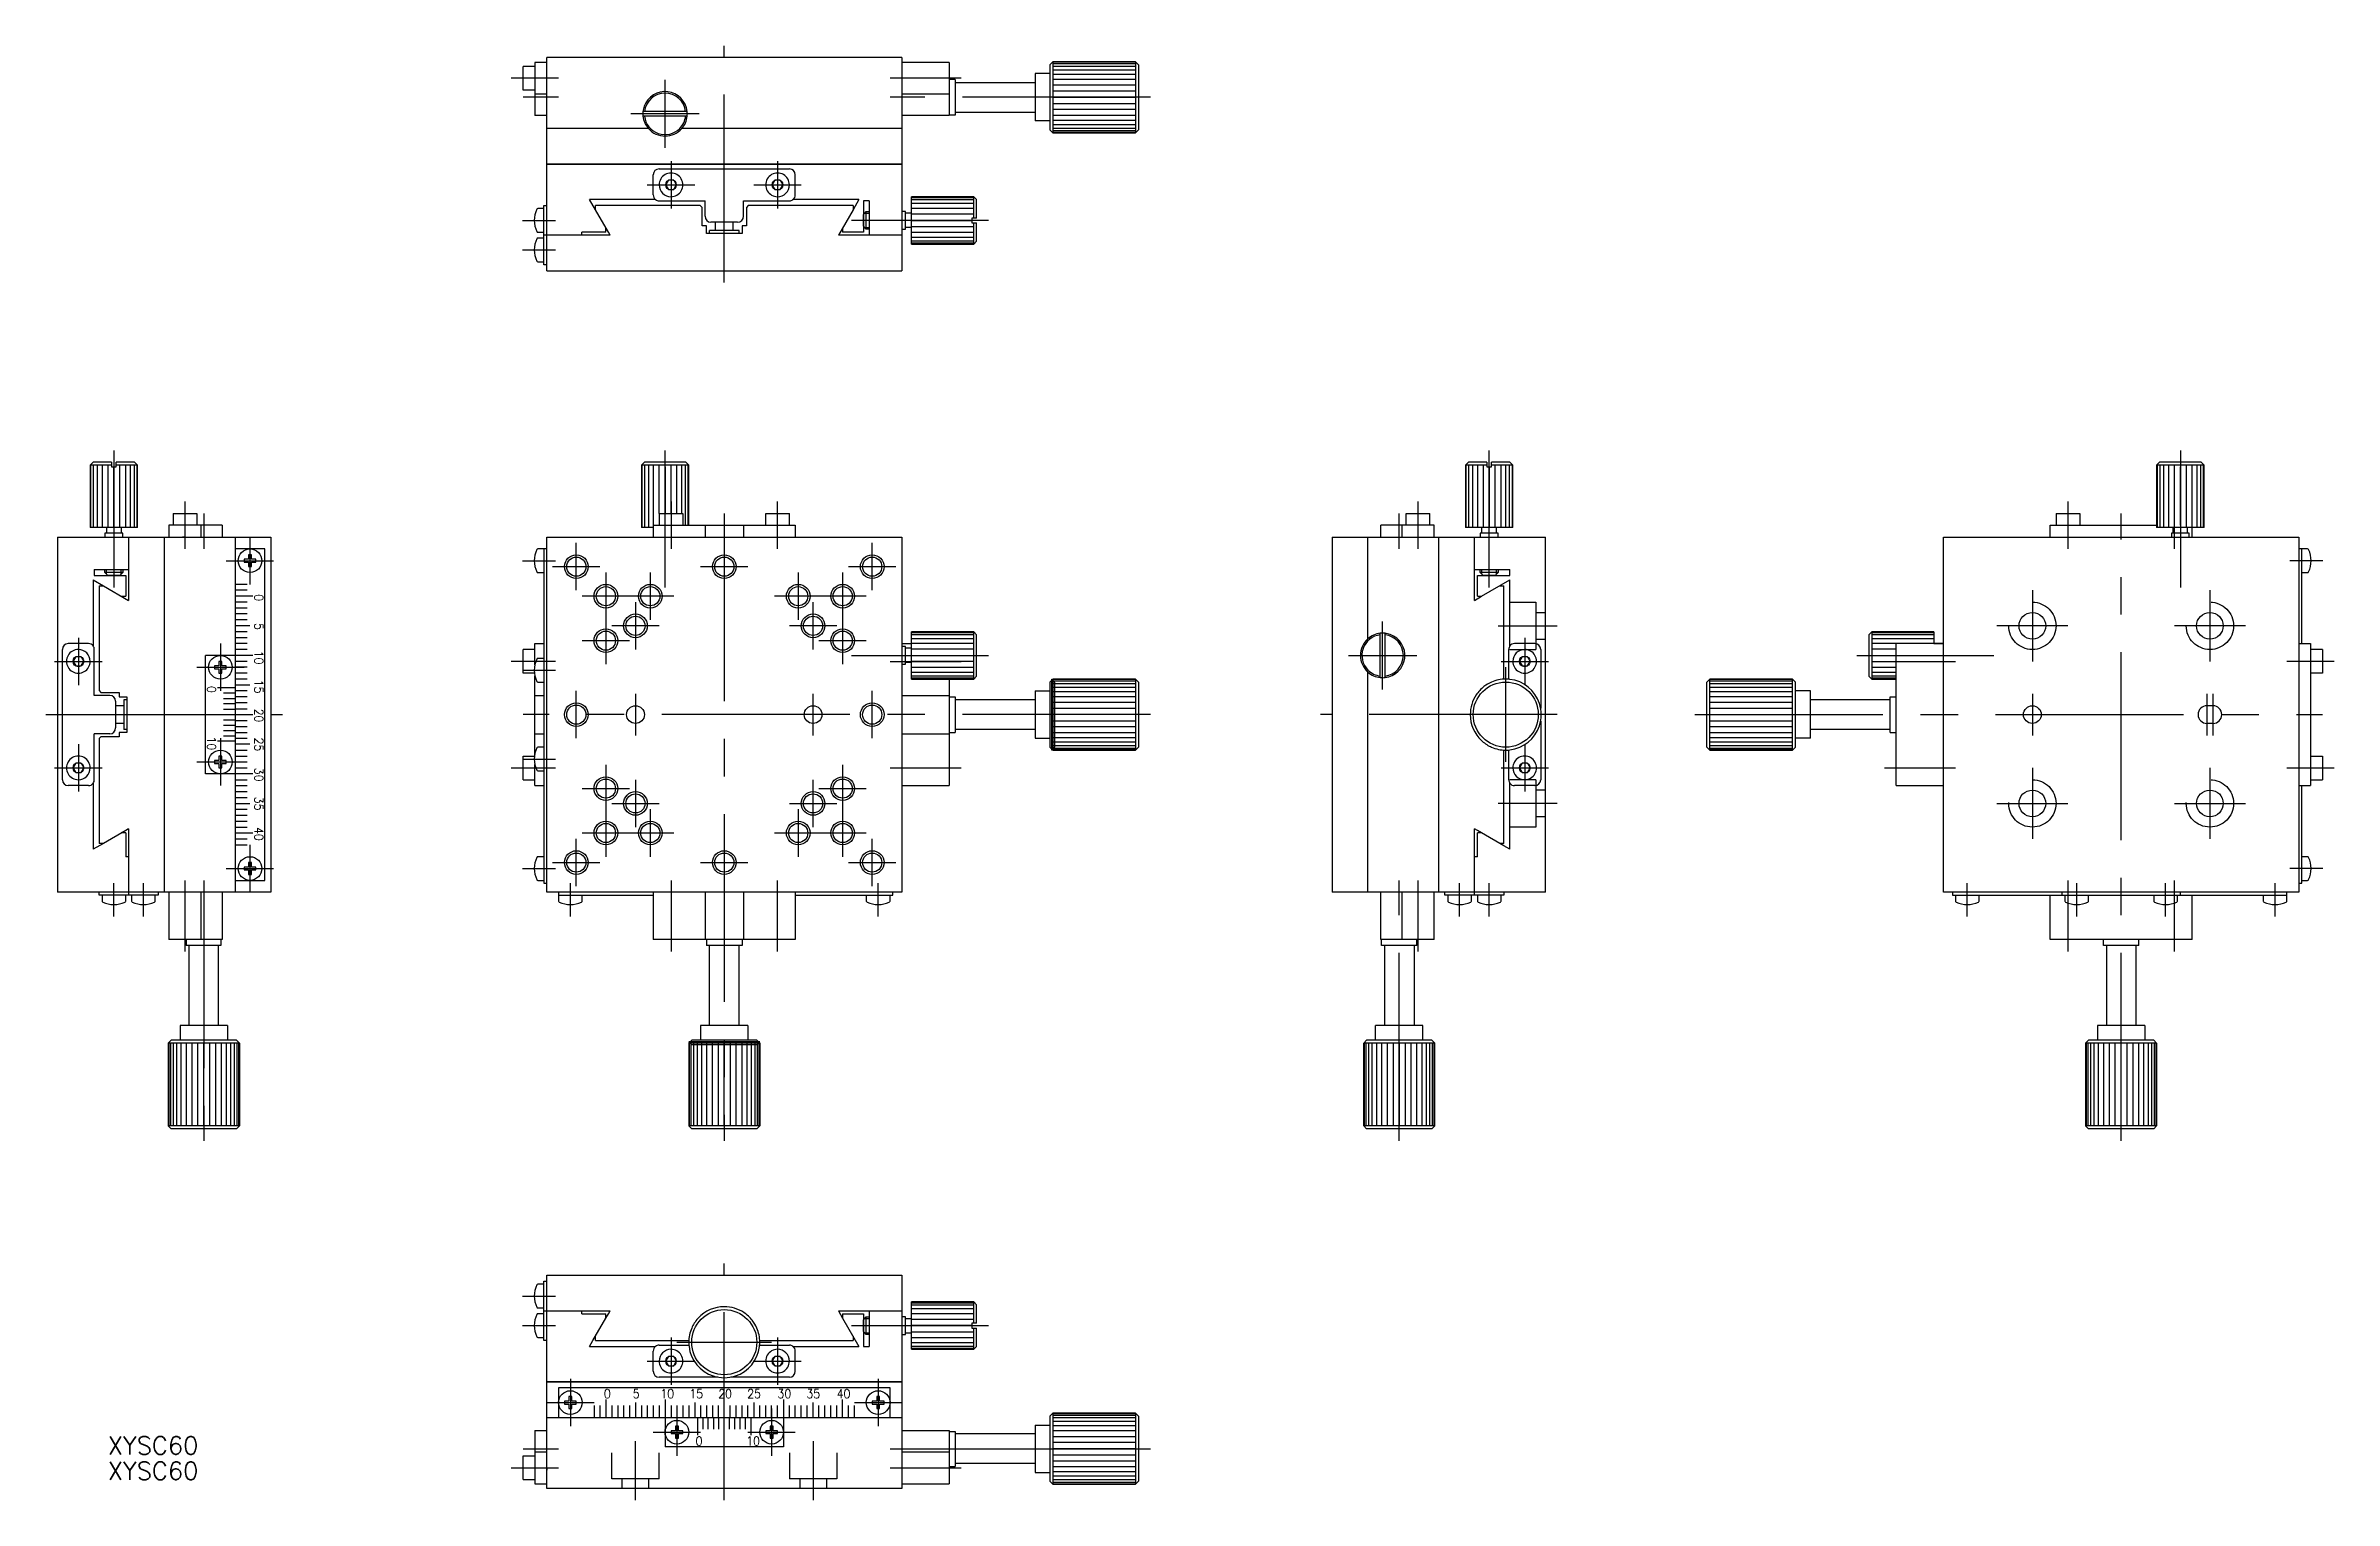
# Model space of a CAD drawing. Extents: x -115 to 272, y -133 to 113.
import ezdxf

# ---------------------------------------------------------------- set-up
doc = ezdxf.new("R2010")
doc.units = 0
doc.linetypes.add('CENTER', pattern=[50.8, 31.75, -6.35, 6.35, -6.35])
doc.linetypes.add('DASHED', pattern=[19.05, 12.7, -6.35])
doc.layers.get('0').update_dxf_attribs({"linetype": 'CONTINUOUS'})
doc.layers.add('CENTER', color=1, linetype='CENTER')
doc.styles.add('CONVERTER_2', font='txt.shx', dxfattribs={"width": 0.9})
doc.styles.get("Standard").update_dxf_attribs({"font": 'txt.shx', "height": 3, "bigfont": 'bigfont.shx'})

# ---------------------------------------------------------------- blocks, each defined once
blk = doc.blocks.new('*U2')
at = {"color": 7, "linetype": 'CONTINUOUS', "style": 'CONVERTER_2', "width": 0.9}
blk.add_text('35', height=1.5, rotation=270, dxfattribs=at).set_placement((-79.38, -13.88))
blk = doc.blocks.new('*U3')
at = {"color": 7, "linetype": 'CONTINUOUS', "style": 'CONVERTER_2', "width": 0.9}
blk.add_text('40', height=1.5, rotation=270, dxfattribs=at).set_placement((-79.38, -18.99))
blk = doc.blocks.new('*U4')
at = {"color": 7, "linetype": 'CONTINUOUS', "style": 'CONVERTER_2', "width": 0.9}
blk.add_text('10', height=1.5, rotation=270, dxfattribs=at).set_placement((-87.38, -3.71))
blk = doc.blocks.new('*U5')
at = {"color": 7, "linetype": 'CONTINUOUS', "style": 'CONVERTER_2', "width": 0.9}
blk.add_text('30', height=1.5, rotation=270, dxfattribs=at).set_placement((-79.38, -8.99))
blk = doc.blocks.new('*U6')
at = {"color": 7, "linetype": 'CONTINUOUS', "style": 'CONVERTER_2', "width": 0.9}
blk.add_text('25', height=1.5, rotation=270, dxfattribs=at).set_placement((-79.38, -3.88))
blk = doc.blocks.new('*U7')
at = {"color": 7, "linetype": 'CONTINUOUS', "style": 'CONVERTER_2', "width": 0.9}
blk.add_text('0', height=1.5, rotation=270, dxfattribs=at).set_placement((-87.38, 4.84))
blk = doc.blocks.new('*U8')
at = {"color": 7, "linetype": 'CONTINUOUS', "style": 'CONVERTER_2', "width": 0.9}
blk.add_text('10', height=1.5, rotation=270, dxfattribs=at).set_placement((-79.38, 10.79))
blk = doc.blocks.new('*U9')
at = {"color": 7, "linetype": 'CONTINUOUS', "style": 'CONVERTER_2', "width": 0.9}
blk.add_text('20', height=1.5, rotation=270, dxfattribs=at).set_placement((-79.38, 1.01))
blk = doc.blocks.new('*U10')
at = {"color": 7, "linetype": 'CONTINUOUS', "style": 'CONVERTER_2', "width": 0.9}
blk.add_text('15', height=1.5, rotation=270, dxfattribs=at).set_placement((-79.38, 5.9))
blk = doc.blocks.new('*U11')
at = {"color": 7, "linetype": 'CONTINUOUS', "style": 'CONVERTER_2', "width": 0.9}
blk.add_text('5', height=1.5, rotation=270, dxfattribs=at).set_placement((-79.38, 15.45))
blk = doc.blocks.new('*U12')
at = {"color": 7, "linetype": 'CONTINUOUS', "style": 'CONVERTER_2', "width": 0.9}
blk.add_text('0', height=1.5, rotation=270, dxfattribs=at).set_placement((-79.38, 20.34))
blk = doc.blocks.new('*U13')
at = {"color": 7, "linetype": 'CONTINUOUS', "style": 'CONVERTER_2', "width": 0.9}
blk.add_text('0', height=1.5, dxfattribs=at).set_placement((-20.34, -115.48))
blk = doc.blocks.new('*U14')
at = {"color": 7, "linetype": 'CONTINUOUS', "style": 'CONVERTER_2', "width": 0.9}
blk.add_text('5', height=1.5, dxfattribs=at).set_placement((-15.45, -115.48))
blk = doc.blocks.new('*U15')
at = {"color": 7, "linetype": 'CONTINUOUS', "style": 'CONVERTER_2', "width": 0.9}
blk.add_text('10', height=1.5, dxfattribs=at).set_placement((-10.79, -115.48))
blk = doc.blocks.new('*U16')
at = {"color": 7, "linetype": 'CONTINUOUS', "style": 'CONVERTER_2', "width": 0.9}
blk.add_text('0', height=1.5, dxfattribs=at).set_placement((-4.84, -123.48))
blk = doc.blocks.new('*U17')
at = {"color": 7, "linetype": 'CONTINUOUS', "style": 'CONVERTER_2', "width": 0.9}
blk.add_text('10', height=1.5, dxfattribs=at).set_placement((3.71, -123.48))
blk = doc.blocks.new('*U18')
at = {"color": 7, "linetype": 'CONTINUOUS', "style": 'CONVERTER_2', "width": 0.9}
blk.add_text('30', height=1.5, dxfattribs=at).set_placement((8.99, -115.48))
blk = doc.blocks.new('*U19')
at = {"color": 7, "linetype": 'CONTINUOUS', "style": 'CONVERTER_2', "width": 0.9}
blk.add_text('15', height=1.5, dxfattribs=at).set_placement((-5.9, -115.48))
blk = doc.blocks.new('*U20')
at = {"color": 7, "linetype": 'CONTINUOUS', "style": 'CONVERTER_2', "width": 0.9}
blk.add_text('20', height=1.5, dxfattribs=at).set_placement((-1.01, -115.48))
blk = doc.blocks.new('*U21')
at = {"color": 7, "linetype": 'CONTINUOUS', "style": 'CONVERTER_2', "width": 0.9}
blk.add_text('25', height=1.5, dxfattribs=at).set_placement((3.88, -115.48))
blk = doc.blocks.new('*U22')
at = {"color": 7, "linetype": 'CONTINUOUS', "style": 'CONVERTER_2', "width": 0.9}
blk.add_text('40', height=1.5, dxfattribs=at).set_placement((18.99, -115.48))
blk = doc.blocks.new('*U23')
at = {"color": 7, "linetype": 'CONTINUOUS', "style": 'CONVERTER_2', "width": 0.9}
blk.add_text('35', height=1.5, dxfattribs=at).set_placement((13.88, -115.48))
blk = doc.blocks.new('*U24')
at = {"color": 7, "linetype": 'CONTINUOUS'}
blk.add_text('XYSC60', height=3, dxfattribs=at).set_placement((-104.15, -124.98))
blk = doc.blocks.new('*U25')
at = {"color": 7, "linetype": 'CONTINUOUS'}
blk.add_text('XYSC60', height=3, dxfattribs=at).set_placement((-104.15, -129.26))

msp = doc.modelspace()

# ---------------------------------------------------------------- linework, layer by layer
at = {"color": 7, "linetype": 'CONTINUOUS'}
for p, q in [((-32, 109.5), (-34, 109.5)), ((-34, 107.5), (-34, 109.5)), ((-30, 110.2), (-32, 110.2)), ((-32, 110.2), (-32, 107.5)), ((30, 111), (-30, 111)), ((-30, 110.2), (-30, 111)), ((-30, 107.3), (-30, 110.2)), ((30, 111), (30, 110.2)), ((30, 111), (30, 101.2)), ((38, 110.2), (30, 110.2)), ((38, 110.2), (38, 104.8)), ((52.5, 108.3), (52.5, 100.3)), ((55, 108.3), (52.5, 108.3)), ((52.5, 108.3), (52.5, 106.8)), ((55, 109.8), (55.5, 110.3)), ((55, 109.8), (55, 98.8)), ((55, 108.3), (55, 100.3)), ((69.5, 110.3), (55.5, 110.3)), ((55.5, 110.3), (55.5, 110.21)), ((69.5, 110.21), (55.5, 110.21)), ((55.5, 110.21), (55.5, 109.94)), ((69.5, 109.94), (55.5, 109.94)), ((55.5, 109.94), (55.5, 109.5)), ((69.5, 109.5), (55.5, 109.5)), ((55.5, 109.5), (55.5, 108.9)), ((69.5, 108.9), (55.5, 108.9)), ((55.5, 108.9), (55.5, 108.16)), ((69.5, 110.3), (69.5, 110.21)), ((69.5, 110.3), (70, 109.8)), ((69.5, 110.21), (69.5, 109.94)), ((69.5, 109.94), (69.5, 109.5)), ((69.5, 109.5), (69.5, 108.9)), ((69.5, 108.9), (69.5, 108.16)), ((70, 109.8), (70, 106.5)), ((-34, 105.5), (-34, 107.5)), ((-32, 105.5), (-34, 105.5)), ((-32, 107.5), (-32, 101.2)), ((-30, 104.8), (-32, 104.8)), ((-30, 97), (-30, 107.9)), ((-30, 101.2), (-30, 107.5)), ((38, 104.8), (30, 104.8)), ((39, 107.3), (38, 107.3)), ((38, 104.8), (38, 101.2)), ((39, 107.3), (39, 101.3)), ((39, 106.8), (52.5, 106.8)), ((52.5, 106.8), (52.5, 101.8)), ((69.5, 108.16), (55.5, 108.16)), ((55.5, 108.16), (55.5, 107.3)), ((69.5, 107.3), (55.5, 107.3)), ((55.5, 107.3), (55.5, 106.32)), ((69.5, 106.32), (55.5, 106.32)), ((55.5, 106.32), (55.5, 105.34)), ((69.5, 105.34), (55.5, 105.34)), ((55.5, 105.34), (55.5, 104.3)), ((69.5, 108.16), (69.5, 107.3)), ((69.5, 107.3), (69.5, 106.32)), ((69.5, 106.32), (69.5, 105.34)), ((69.5, 105.34), (69.5, 104.3)), ((70, 106.5), (70, 106.3)), ((70, 106.3), (70, 102.3)), ((-30, 101.2), (-32, 101.2)), ((-30, 101.2), (-32, 101.2)), ((-6.26, 101.9), (-13.74, 101.9)), ((-6.26, 101.1), (-13.74, 101.1)), ((30, 101.2), (30, 93)), ((32, 101.2), (30, 101.2)), ((38, 101.2), (30, 101.2)), ((39, 101.3), (38, 101.3)), ((39, 101.8), (52.5, 101.8)), ((52.5, 101.8), (52.5, 100.3)), ((55.5, 104.3), (69.5, 104.3)), ((55.5, 104.3), (55.5, 98.3)), ((55.5, 103.26), (69.5, 103.26)), ((55.5, 102.28), (69.5, 102.28)), ((55.5, 101.3), (69.5, 101.3)), ((69.5, 104.3), (69.5, 98.3)), ((70, 102.3), (70, 98.8)), ((-12.81, 99), (-30, 99)), ((-30, 93), (-30, 97)), ((30, 99), (-7.19, 99)), ((55, 100.3), (52.5, 100.3)), ((55, 100.3), (52.5, 100.3)), ((55.5, 98.3), (55, 98.8)), ((55.5, 100.44), (69.5, 100.44)), ((55.5, 99.7), (69.5, 99.7)), ((55.5, 99.1), (69.5, 99.1)), ((55.5, 98.66), (69.5, 98.66)), ((55.5, 98.39), (69.5, 98.39)), ((55.5, 98.3), (69.5, 98.3)), ((69.5, 98.3), (55.5, 98.3)), ((69.5, 98.3), (70, 98.8)), ((-30, 93), (30, 93)), ((30, 93), (-30, 93)), ((-30, 75), (-30, 93)), ((30, 93), (30, 81)), ((-12, 87.8), (-12, 91.2)), ((-11, 92.2), (11, 92.2)), ((-9.45, 90.28), (-9.9, 89.5)), ((-9.9, 89.5), (-9.45, 88.72)), ((-8.55, 90.28), (-9.45, 90.28)), ((-8.55, 90.28), (-8.1, 89.5)), ((-8.55, 88.72), (-8.1, 89.5)), ((8.55, 90.28), (8.1, 89.5)), ((8.1, 89.5), (8.55, 88.72)), ((9.45, 90.28), (8.55, 90.28)), ((9.45, 90.28), (9.9, 89.5)), ((9.45, 88.72), (9.9, 89.5)), ((12, 87.8), (12, 91.2)), ((-30.5, 85.5), (-31.49, 85.5)), ((-30.5, 76), (-30.5, 86)), ((-30.5, 86), (-30, 86)), ((-11.6, 87), (-22.75, 87)), ((-21.75, 85.26), (-22.75, 87)), ((-4.05, 86), (-21.75, 86)), ((-21.75, 85.26), (-21.75, 86)), ((-19.58, 81.5), (-21.75, 85.26)), ((-11, 86.8), (-3.25, 86.8)), ((-9.45, 88.72), (-8.55, 88.72)), ((-4.05, 86), (-3.75, 85.7)), ((-3.75, 82.6), (-3.75, 85.7)), ((-3.25, 84.2), (-3.25, 86.8)), ((3.25, 86.8), (11, 86.8)), ((3.25, 84.2), (3.25, 86.8)), ((4.05, 86), (3.75, 85.7)), ((3.75, 85.7), (3.75, 82.6)), ((21.75, 86), (4.05, 86)), ((8.55, 88.72), (9.45, 88.72)), ((22.75, 87), (11.6, 87)), ((21.75, 85.26), (19.29, 81)), ((22.75, 87), (21.75, 85.26)), ((21.75, 86), (21.75, 85.26)), ((23.5, 86.8), (23.5, 81.5)), ((24.5, 86.8), (23.5, 86.8)), ((24.5, 86.8), (24.04, 86.8)), ((24.5, 86.8), (24.5, 81)), ((31.64, 84.73), (31.64, 87.5)), ((42.14, 87.5), (31.64, 87.5)), ((31.64, 87.36), (42.14, 87.36)), ((42.14, 86.96), (31.64, 86.96)), ((42.14, 86.33), (31.64, 86.33)), ((42.14, 85.5), (31.64, 85.5)), ((42.14, 87.5), (42.64, 87)), ((42.14, 83.9), (42.14, 87.5)), ((42.64, 83.9), (42.64, 87)), ((-31.49, 81.5), (-30.5, 81.5)), ((-20, 81.5), (-24.04, 81.5)), ((-24.04, 81), (-24.04, 81.5)), ((-20, 81.5), (-20, 82.23)), ((-19.58, 81.5), (-20, 82.23)), ((-19.29, 81), (-19.58, 81.5)), ((-19.29, 81), (-19.58, 81.5)), ((-3, 82.6), (-3.75, 82.6)), ((-3, 81.3), (-3, 82.6)), ((-2.5, 81.3), (-3, 81.3)), ((-2.5, 81.3), (-2.5, 81.8)), ((-1.5, 81.8), (-2.5, 81.8)), ((2.5, 81.3), (-2.5, 81.3)), ((-1.5, 83.2), (-2.25, 83.2)), ((1.5, 83.2), (-1.5, 83.2)), ((-1.5, 81.8), (-1.5, 83.2)), ((1.5, 81.8), (-1.5, 81.8)), ((2.25, 83.2), (1.5, 83.2)), ((1.5, 81.8), (1.5, 83.2)), ((2.5, 81.8), (1.5, 81.8)), ((2.5, 81.3), (2.5, 81.8)), ((3, 81.3), (2.5, 81.3)), ((3, 82.6), (3, 81.3)), ((3.75, 82.6), (3, 82.6)), ((20, 82.23), (20, 81.5)), ((23.5, 81.5), (20, 81.5)), ((23.5, 84.5), (23.73, 84.73)), ((23.5, 84.5), (23.5, 83.5)), ((23.5, 82.5), (23.5, 84.5)), ((23.73, 82.28), (23.5, 82.5)), ((23.73, 84.73), (24, 85)), ((24, 82), (23.73, 82.28)), ((24, 82), (24, 85)), ((24, 85), (24.5, 85)), ((24.5, 82), (24, 82)), ((24.5, 85), (24.5, 84.73)), ((24.5, 83.5), (24.5, 82.28)), ((24.5, 82.28), (24.5, 82)), ((30.64, 85), (30, 85)), ((30, 82), (30.64, 82)), ((30.64, 82), (30.64, 85)), ((31.64, 84.73), (30.64, 84.73)), ((31.64, 82.28), (30.64, 82.28)), ((31.64, 83.5), (31.64, 84.73)), ((42.14, 84.54), (31.64, 84.54)), ((31.64, 83.5), (41.84, 83.5)), ((31.64, 82.28), (31.64, 83.5)), ((31.64, 82.46), (42.14, 82.46)), ((31.64, 79.64), (31.64, 82.28)), ((31.64, 81.5), (42.14, 81.5)), ((41.84, 83.9), (41.84, 83.5)), ((42.64, 83.9), (41.84, 83.9)), ((41.84, 83.5), (41.84, 83.1)), ((41.84, 83.1), (42.64, 83.1)), ((42.14, 79.5), (42.14, 83.1)), ((42.64, 80), (42.64, 83.1)), ((-30.5, 80.5), (-31.49, 80.5)), ((-19.29, 81), (-30.5, 81)), ((30, 81), (19.29, 81)), ((30, 81), (30, 75)), ((31.64, 80.67), (42.14, 80.67)), ((31.64, 80.04), (42.14, 80.04)), ((42.14, 79.64), (31.64, 79.64)), ((31.64, 79.5), (31.64, 79.64)), ((31.64, 79.5), (42.14, 79.5)), ((42.64, 80), (42.14, 79.5)), ((-31.49, 76.5), (-30.5, 76.5)), ((-30, 76), (-30.5, 76)), ((-30, 75), (30, 75)), ((-107.13, 42.14), (-106.63, 42.64)), ((-103.53, 42.64), (-106.63, 42.64)), ((-103.53, 42.64), (-103.53, 41.84)), ((-99.63, 42.64), (-102.73, 42.64)), ((-102.73, 41.84), (-102.73, 42.64)), ((-99.63, 42.64), (-99.13, 42.14)), ((-14, 42.14), (-13.5, 42.64)), ((-6.5, 42.64), (-13.5, 42.64)), ((-6.5, 42.64), (-6, 42.14)), ((125.23, 42.14), (125.73, 42.64)), ((128.83, 42.64), (125.73, 42.64)), ((128.83, 42.64), (128.83, 41.84)), ((132.73, 42.64), (129.63, 42.64)), ((129.63, 41.84), (129.63, 42.64)), ((132.73, 42.64), (133.23, 42.14)), ((242, 42.14), (242.5, 42.64)), ((249.5, 42.64), (242.5, 42.64)), ((249.5, 42.64), (250, 42.14)), ((-107.13, 42.14), (-107.13, 31.64)), ((-103.53, 42.14), (-107.13, 42.14)), ((-107, 31.64), (-107, 42.14)), ((-106.6, 42.14), (-106.6, 31.64)), ((-105.96, 42.14), (-105.96, 31.64)), ((-105.13, 42.14), (-105.13, 31.64)), ((-104.17, 42.14), (-104.17, 31.64)), ((-103.53, 41.84), (-103.13, 41.84)), ((-103.13, 31.64), (-103.13, 41.84)), ((-103.13, 41.84), (-102.73, 41.84)), ((-99.13, 42.14), (-102.73, 42.14)), ((-102.1, 31.64), (-102.1, 42.14)), ((-101.13, 31.64), (-101.13, 42.14)), ((-100.3, 31.64), (-100.3, 42.14)), ((-99.67, 31.64), (-99.67, 42.14)), ((-99.27, 42.14), (-99.27, 31.64)), ((-99.13, 31.64), (-99.13, 42.14)), ((-14, 42.14), (-14, 31.64)), ((-6, 42.14), (-14, 42.14)), ((-13.86, 31.64), (-13.86, 42.14)), ((-13.46, 42.14), (-13.46, 31.64)), ((-12.83, 42.14), (-12.83, 31.64)), ((-12, 42.14), (-12, 32)), ((-11.04, 42.14), (-11.04, 34)), ((-10, 41.84), (-10, 34)), ((-8.96, 34), (-8.96, 42.14)), ((-8, 34), (-8, 42.14)), ((-7.17, 34), (-7.17, 42.14)), ((-6.54, 32), (-6.54, 42.14)), ((-6.14, 42.14), (-6.14, 32)), ((-6, 32), (-6, 42.14)), ((125.23, 42.14), (125.23, 31.64)), ((128.83, 42.14), (125.23, 42.14)), ((125.36, 31.64), (125.36, 42.14)), ((125.76, 42.14), (125.76, 31.64)), ((126.4, 42.14), (126.4, 31.64)), ((127.23, 42.14), (127.23, 31.64)), ((128.19, 42.14), (128.19, 31.64)), ((128.83, 41.84), (129.23, 41.84)), ((129.23, 41.84), (129.23, 31.64)), ((129.23, 41.84), (129.63, 41.84)), ((133.23, 42.14), (129.63, 42.14)), ((130.26, 31.64), (130.26, 42.14)), ((131.23, 31.64), (131.23, 42.14)), ((132.06, 31.64), (132.06, 42.14)), ((132.69, 31.64), (132.69, 42.14)), ((133.09, 42.14), (133.09, 31.64)), ((133.23, 31.64), (133.23, 42.14)), ((242, 42.14), (242, 31.64)), ((250, 42.14), (242, 42.14)), ((242.14, 31.64), (242.14, 42.14)), ((242.54, 42.14), (242.54, 31.64)), ((243.17, 42.14), (243.17, 31.64)), ((244, 42.14), (244, 31.64)), ((244.96, 42.14), (244.96, 31.64)), ((246, 32), (246, 41.84)), ((247.04, 31.64), (247.04, 42.14)), ((248, 31.64), (248, 42.14)), ((248.83, 31.64), (248.83, 42.14)), ((249.46, 31.64), (249.46, 42.14)), ((249.86, 42.14), (249.86, 31.64)), ((250, 31.64), (250, 42.14)), ((-104.36, 31.64), (-107.13, 31.64)), ((-104.36, 31.64), (-104.36, 30.64)), ((-103.13, 31.64), (-104.36, 31.64)), ((-101.91, 31.64), (-103.13, 31.64)), ((-101.91, 31.64), (-101.91, 30.64)), ((-99.27, 31.64), (-101.91, 31.64)), ((-99.13, 31.64), (-99.27, 31.64)), ((-91.13, 32), (-93.83, 32)), ((-93.83, 32), (-93.83, 30)), ((-93.13, 34), (-91.13, 34)), ((-93.13, 34), (-93.13, 32)), ((-91.13, 34), (-89.13, 34)), ((-84.83, 32), (-91.13, 32)), ((-89.13, 34), (-89.13, 32)), ((-88.43, 32), (-88.43, 30)), ((-84.83, 32), (-84.83, 30)), ((-84.83, 32), (-84.83, 30)), ((-13.86, 31.64), (-14, 31.64)), ((-12.83, 31.64), (-13.86, 31.64)), ((-12, 31.64), (-12.83, 31.64)), ((-12, 32), (-12, 31.64)), ((-12, 32), (-11.04, 32)), ((-12, 31.64), (-12, 30)), ((-11.04, 32), (-8.96, 32)), ((-11, 34), (-10, 34)), ((-11, 34), (-11, 32)), ((-10, 34), (-8.96, 34)), ((-8.96, 34), (-8, 34)), ((-8.96, 32), (-8, 32)), ((-8, 34), (-7.17, 34)), ((-8, 32), (-7.17, 32)), ((-7.17, 34), (-7, 34)), ((-7.17, 32), (-6.54, 32)), ((-7, 34), (-7, 32)), ((-6.54, 32), (-6.14, 32)), ((-6.14, 32), (-6, 32)), ((-6, 32), (-5, 32)), ((-5, 32), (-3.5, 32)), ((-3.5, 32), (-3.25, 32)), ((-3.25, 32), (3.25, 32)), ((-3.25, 32), (-3.25, 30)), ((3.25, 32), (3.25, 30)), ((3.25, 32), (3.5, 32)), ((3.5, 32), (5, 32)), ((5, 32), (12, 32)), ((7, 34), (11, 34)), ((7, 32), (7, 34)), ((11, 32), (11, 34)), ((11, 32), (12, 32)), ((12, 32), (12, 30)), ((117.23, 32), (110.93, 32)), ((110.93, 30), (110.93, 32)), ((110.93, 30), (110.93, 32)), ((114.53, 30), (114.53, 32)), ((115.23, 34), (117.23, 34)), ((115.23, 32), (115.23, 34)), ((117.23, 34), (119.23, 34)), ((119.93, 32), (117.23, 32)), ((119.23, 32), (119.23, 34)), ((119.93, 30), (119.93, 32)), ((125.36, 31.64), (125.23, 31.64)), ((128, 31.64), (125.36, 31.64)), ((128, 30.64), (128, 31.64)), ((129.23, 31.64), (128, 31.64)), ((130.45, 31.64), (129.23, 31.64)), ((133.23, 31.64), (130.45, 31.64)), ((130.45, 30.64), (130.45, 31.64)), ((224, 32), (242, 32)), ((224, 32), (225, 32)), ((224, 30), (224, 32)), ((225, 34), (225, 32)), ((225, 34), (229, 34)), ((229, 34), (229, 32)), ((249.86, 31.64), (242, 31.64)), ((246, 31.64), (244.77, 31.64)), ((244.77, 30.64), (244.77, 31.64)), ((247.22, 31.64), (246, 31.64)), ((247.22, 30.64), (247.22, 31.64)), ((248, 30), (248, 31.64)), ((250, 31.64), (249.86, 31.64)), ((-112.63, 30), (-112.63, -30)), ((-112.63, 30), (-100.63, 30)), ((-101.63, 30.64), (-104.63, 30.64)), ((-104.63, 30.64), (-104.63, 30)), ((-101.63, 30), (-101.63, 30.64)), ((-100.63, 30), (-100.63, 19.29)), ((-100.63, 30), (-94.63, 30)), ((-94.63, 30), (-94.63, -30)), ((-94.63, 30), (-94.63, -30)), ((-94.63, 30), (-76.63, 30)), ((-94.63, 30), (-93.83, 30)), ((-93.83, 30), (-90.93, 30)), ((-91.93, 30), (-91.23, 30)), ((-91.23, 30), (-91.53, 30)), ((-91.13, 30), (-91.13, 30)), ((-91.13, 30), (-84.83, 30)), ((-82.63, 30), (-82.63, 17.5)), ((-77.63, 28), (-82.63, 28)), ((-77.63, -28), (-77.63, 28)), ((-76.63, 30), (-76.63, 0)), ((-30.5, 28), (-31.49, 28)), ((-30.5, 28), (-30.5, -12)), ((-30, 28), (-30.5, 28)), ((-30, 30), (30, 30)), ((-30, 5), (-30, 30)), ((30, 30), (30, 14)), ((102.73, 30), (102.73, -9)), ((102.73, 30), (106.73, 30)), ((106.73, 30), (117.63, 30)), ((108.73, 12.81), (108.73, 30)), ((110.93, 30), (117.23, 30)), ((117.03, 30), (119.93, 30)), ((119.93, 30), (120.73, 30)), ((120.73, -30), (120.73, 30)), ((120.73, -30), (120.73, 30)), ((120.73, 30), (126.73, 30)), ((126.73, 30), (138.73, 30)), ((126.73, 19.29), (126.73, 30)), ((127.23, 30), (127.73, 30)), ((127.73, 30.64), (127.73, 30)), ((130.73, 30.64), (127.73, 30.64)), ((130.73, 30), (130.73, 30.64)), ((138.73, -30), (138.73, 30)), ((206, -30), (206, 30)), ((206, 30), (224, 30)), ((222, 30), (224, 30)), ((224, 30), (241, 30)), ((224, 30), (226, 30)), ((241, 30), (266, 30)), ((247.5, 30.64), (244.5, 30.64)), ((244.5, 30.64), (244.5, 30)), ((247.5, 30), (247.5, 30.64)), ((266, 30), (266, 10.31)), ((266.5, 28), (266, 28)), ((266.5, 12), (266.5, 28)), ((267.49, 28), (266.5, 28)), ((-106.43, 24.5), (-100.63, 24.5)), ((-106.43, 24.5), (-106.43, 23.5)), ((-106.43, 24.5), (-106.43, 24.04)), ((-106.43, 23.5), (-101.13, 23.5)), ((-104.63, 24), (-104.63, 24.5)), ((-104.63, 24.5), (-104.36, 24.5)), ((-101.63, 24), (-104.63, 24)), ((-104.36, 23.73), (-104.63, 24)), ((-104.13, 23.5), (-104.36, 23.73)), ((-102.13, 23.5), (-104.13, 23.5)), ((-104.13, 23.5), (-103.13, 23.5)), ((-103.13, 24.5), (-101.91, 24.5)), ((-101.91, 23.73), (-102.13, 23.5)), ((-101.91, 24.5), (-101.63, 24.5)), ((-101.63, 24), (-101.91, 23.73)), ((-101.63, 24.5), (-101.63, 24)), ((-101.13, 23.5), (-101.13, 20)), ((-81.13, 26.25), (-81.13, 25.75)), ((-80.38, 26.25), (-81.13, 26.25)), ((-81.13, 25.75), (-80.38, 25.75)), ((-80.38, 27), (-80.38, 26.25)), ((-79.88, 27), (-80.38, 27)), ((-80.38, 25.75), (-80.38, 25)), ((-80.38, 25), (-79.88, 25)), ((-79.88, 26.25), (-79.88, 27)), ((-79.13, 26.25), (-79.88, 26.25)), ((-79.88, 25.75), (-79.13, 25.75)), ((-79.88, 25), (-79.88, 25.75)), ((-79.13, 25.75), (-79.13, 26.25)), ((-31.49, 24), (-30.5, 24)), ((126.73, 24.5), (132.73, 24.5)), ((127.23, 23.5), (132.73, 23.5)), ((127.23, 20), (127.23, 23.5)), ((127.73, 24), (127.73, 24.5)), ((130.73, 24), (127.73, 24)), ((128, 23.73), (127.73, 24)), ((128.23, 23.5), (128, 23.73)), ((130.23, 23.5), (128.23, 23.5)), ((129.23, 23.5), (130.23, 23.5)), ((130.45, 23.73), (130.23, 23.5)), ((130.73, 24), (130.45, 23.73)), ((130.73, 24.5), (130.73, 24)), ((132.73, 23.5), (132.73, 24.5)), ((266.5, 24), (267.49, 24)), ((-106.63, 22.75), (-106.63, 11.6)), ((-106.63, 22.75), (-104.9, 21.75)), ((-105.63, 21.75), (-105.63, 4.05)), ((-105.63, 21.75), (-104.9, 21.75)), ((-104.9, 21.75), (-100.63, 19.29)), ((-101.87, 20), (-101.13, 20)), ((-80.63, 22), (-82.63, 22)), ((-80.63, 21), (-82.63, 21)), ((-79.63, 20), (-82.63, 20)), ((126.73, 19.29), (127.96, 20)), ((127.23, 20), (127.96, 20)), ((127.96, 20), (132.73, 22.75)), ((130.99, 21.75), (131.73, 21.75)), ((131.73, 6), (131.73, 21.75)), ((132.73, 11.6), (132.73, 22.75)), ((-80.63, 19), (-82.63, 19)), ((-80.63, 18), (-82.63, 18)), ((-82.63, 17.5), (-82.63, 7.5)), ((-80.63, 17), (-82.63, 17)), ((-80.63, 16), (-82.63, 16)), ((-107.43, 12), (-110.83, 12)), ((-80.13, 15), (-82.63, 15)), ((-80.63, 14), (-82.63, 14)), ((-80.63, 13), (-82.63, 13)), ((-80.63, 12), (-82.63, 12)), ((-32, 12), (-30.5, 12)), ((-32, 11), (-32, 12)), ((-32, 8.43), (-32, 12)), ((-30, 12), (-30, 14)), ((-30, 10), (-30, 12)), ((30, 14), (30, 12)), ((30, 12), (30, 10)), ((30, 12), (31.64, 12)), ((31.64, 13.86), (31.64, 14)), ((42.14, 14), (31.64, 14)), ((31.64, 6), (31.64, 13.86)), ((31.64, 13.86), (42.14, 13.86)), ((42.14, 13.46), (31.64, 13.46)), ((42.14, 12.83), (31.64, 12.83)), ((42.14, 12), (31.64, 12)), ((42.14, 9), (42.14, 14)), ((42.14, 14), (42.64, 13.5)), ((42.64, 6.5), (42.64, 13.5)), ((110.83, 6.26), (110.83, 13.74)), ((111.63, 6.26), (111.63, 13.74)), ((136.93, 12), (133.53, 12)), ((193.36, 13.5), (193.86, 14)), ((193.36, 13.5), (193.36, 6.5)), ((193.86, 14), (193.86, 10)), ((204.36, 14), (193.86, 14)), ((193.86, 13.86), (204.36, 13.86)), ((204.36, 13.46), (193.86, 13.46)), ((204.36, 12.83), (193.86, 12.83)), ((198, 12), (193.86, 12)), ((204.36, 12), (198, 12)), ((206, 12), (198, 12)), ((198, 11.04), (198, 12)), ((204.36, 14), (204.36, 13.86)), ((204.36, 13.86), (204.36, 12)), ((206, 12), (204.36, 12)), ((204.36, 12), (206, 12)), ((266, 14), (266, 12)), ((266, 12), (266, 0)), ((266, 12), (266.5, 12)), ((266, 12), (266, 10)), ((266.5, 12), (268, 12)), ((268, 12), (268, -12)), ((-111.83, -11), (-111.83, 11)), ((-109.58, 9.78), (-110.03, 9)), ((-110.03, 9), (-109.58, 8.22)), ((-108.68, 9.78), (-109.58, 9.78)), ((-109.58, 8.22), (-108.68, 8.22)), ((-108.68, 9.78), (-108.23, 9)), ((-108.68, 8.22), (-108.23, 9)), ((-106.43, 3.25), (-106.43, 11)), ((-87.63, -10), (-87.63, 10)), ((-79.63, 10), (-87.63, 10)), ((-85.38, 8.25), (-86.13, 8.25)), ((-86.13, 8.25), (-86.13, 7.75)), ((-86.13, 7.75), (-85.38, 7.75)), ((-84.88, 9), (-85.38, 9)), ((-85.38, 9), (-85.38, 8.25)), ((-85.38, 7.75), (-85.38, 7)), ((-84.88, 8.25), (-84.88, 9)), ((-84.13, 8.25), (-84.88, 8.25)), ((-84.88, 7), (-84.88, 7.75)), ((-84.88, 7.75), (-84.13, 7.75)), ((-84.13, 7.75), (-84.13, 8.25)), ((-80.63, 11), (-82.63, 11)), ((-80.63, 9), (-82.63, 9)), ((-80.63, 8), (-82.63, 8)), ((-34, 7), (-34, 11)), ((-32, 11), (-34, 11)), ((-30.5, 9.5), (-31.49, 9.5)), ((30.64, 11.5), (30, 11.5)), ((30, 10), (30, 4)), ((30, 8.5), (30.64, 8.5)), ((30.64, 8.5), (30.64, 11.5)), ((31.64, 11.23), (30.64, 11.23)), ((31.64, 8.78), (30.64, 8.78)), ((31.64, 10), (31.64, 11.23)), ((42.14, 11.04), (31.64, 11.04)), ((31.64, 8.78), (31.64, 10)), ((42.14, 9), (31.64, 9)), ((31.64, 8), (42.14, 8)), ((42.14, 6), (42.14, 9)), ((132.53, 5.96), (132.53, 11)), ((134.78, 9.78), (134.33, 9)), ((134.33, 9), (134.78, 8.22)), ((135.68, 9.78), (134.78, 9.78)), ((134.78, 8.22), (135.68, 8.22)), ((135.68, 9.78), (136.13, 9)), ((135.68, 8.22), (136.13, 9)), ((137.93, 11), (137.93, 1.09)), ((198, 11.04), (193.86, 11.04)), ((193.86, 10), (193.86, 6)), ((193.86, 10), (197.86, 10)), ((193.86, 8.96), (198, 8.96)), ((193.86, 8), (198, 8)), ((198, 8.96), (198, 11.04)), ((198, 8), (198, 8.96)), ((198, 7.17), (198, 8)), ((270, 11), (268, 11)), ((270, 11), (270, 7)), ((-105.63, 4.05), (-105.33, 3.75)), ((-82.63, 4.5), (-85.63, 4.5)), ((-85.38, 7), (-84.88, 7)), ((-82.63, 7.5), (-82.63, -6.5)), ((-80.63, 7), (-82.63, 7)), ((-80.63, 6), (-82.63, 6)), ((-80.13, 5), (-82.63, 5)), ((-80.63, 4), (-82.63, 4)), ((-32.07, 7), (-34, 7)), ((-32, 5), (-32, 6.57)), ((-32, 3.5), (-32, 5)), ((-31.49, 5.5), (-30.5, 5.5)), ((-30, 3.5), (-30, 5)), ((30, 4), (30, 3)), ((31.64, 7.17), (42.14, 7.17)), ((31.64, 6.54), (42.14, 6.54)), ((42.14, 6.14), (31.64, 6.14)), ((31.64, 6), (42.14, 6)), ((38, 6), (38, 4)), ((38, 4), (38, 2.5)), ((42.64, 6.5), (42.14, 6)), ((52.5, 4), (52.5, -4)), ((52.5, 4), (52.5, 2.5)), ((52.5, 4), (55, 4)), ((52.5, 4), (55, 4)), ((55, 5.5), (55.5, 6)), ((55, 5.5), (55, -5.5)), ((55, 4), (55, -4)), ((55.8, 5.5), (55.3, 6)), ((55.3, 6), (55.3, 0)), ((55.5, 6), (69.5, 6)), ((69.5, 6), (55.5, 6)), ((55.5, 6), (55.5, 0)), ((69.5, 5.91), (55.5, 5.91)), ((69.5, 5.64), (55.5, 5.64)), ((69.5, 5.2), (55.5, 5.2)), ((69.5, 4.6), (55.5, 4.6)), ((55.8, 5.5), (55.8, 2)), ((70, 5.5), (69.5, 6)), ((69.5, 6), (69.5, 0)), ((70, 5.5), (70, 2)), ((108.73, -30), (108.73, 7.19)), ((166, 5.5), (166.5, 6)), ((166, 2.2), (166, 5.5)), ((166.5, 5.91), (166.5, 6)), ((180.5, 6), (166.5, 6)), ((180.5, 5.91), (166.5, 5.91)), ((166.5, 5.64), (166.5, 5.91)), ((180.5, 5.64), (166.5, 5.64)), ((166.5, 5.2), (166.5, 5.64)), ((180.5, 5.2), (166.5, 5.2)), ((166.5, 4.6), (166.5, 5.2)), ((180.5, 4.6), (166.5, 4.6)), ((166.5, 3.86), (166.5, 4.6)), ((180.5, 5.91), (180.5, 6)), ((180.5, 6), (181, 5.5)), ((180.5, 5.64), (180.5, 5.91)), ((180.5, 5.2), (180.5, 5.64)), ((180.5, 4.6), (180.5, 5.2)), ((180.5, 3.86), (180.5, 4.6)), ((181, -5.5), (181, 5.5)), ((181, -4), (181, 4)), ((183.5, 4), (181, 4)), ((183.5, -4), (183.5, 4)), ((183.5, 2.5), (183.5, 4)), ((193.86, 6), (193.36, 6.5)), ((193.86, 7.17), (198, 7.17)), ((193.86, 6.54), (198, 6.54)), ((198, 6.14), (193.86, 6.14)), ((193.86, 6), (198, 6)), ((198, 6.54), (198, 7.17)), ((198, 6.14), (198, 6.54)), ((198, 6), (198, 6.14)), ((198, 4), (198, 6)), ((198, 2.5), (198, 4)), ((270, 7), (268, 7)), ((-103.83, 3.25), (-106.43, 3.25)), ((-105.33, 3.75), (-102.23, 3.75)), ((-102.83, 2.25), (-102.83, 1.5)), ((-101.43, 1.5), (-102.83, 1.5)), ((-102.83, 1.5), (-102.83, -1.5)), ((-102.23, 3.75), (-102.23, 3)), ((-102.23, 3), (-100.93, 3)), ((-100.93, 2.5), (-101.43, 2.5)), ((-101.43, 2.5), (-101.43, 1.5)), ((-101.43, 1.5), (-101.43, -1.5)), ((-100.93, 3), (-100.93, 2.5)), ((-100.93, 2.5), (-100.93, -2.5)), ((-85.13, 0), (-82.63, 0)), ((-82.63, 3.6), (-84.63, 3.6)), ((-84.63, 2.7), (-82.63, 2.7)), ((-82.63, 1.8), (-84.63, 1.8)), ((-84.63, 0.9), (-82.63, 0.9)), ((-80.63, 3), (-82.63, 3)), ((-80.63, 2), (-82.63, 2)), ((-82.63, 1), (-80.63, 1)), ((-82.63, 0), (-79.63, 0)), ((-76.63, 0), (-76.63, -30)), ((-32, 3.25), (-32, 3.5)), ((-32, -3.25), (-32, 3.25)), ((-32, 3.25), (-30.5, 3.25)), ((-30.5, 0), (-30.5, -10)), ((-30, 3.25), (-30, 3.5)), ((-30, -3.25), (-30, 3.25)), ((30, 3.25), (38, 3.25)), ((30, 3), (30, 2.5)), ((30, 2.5), (30, -2.5)), ((38, 3), (39, 3)), ((38, 2.5), (38, -2.5)), ((39, 3), (39, 2.5)), ((39, 2.5), (39, -2.5)), ((52.5, 2.5), (39, 2.5)), ((52.5, 2.5), (52.5, -2.5)), ((55.3, 0), (55.3, -1.04)), ((69.5, 3.86), (55.5, 3.86)), ((69.5, 3), (55.5, 3)), ((69.5, 2.02), (55.5, 2.02)), ((69.5, 1.04), (55.5, 1.04)), ((69.5, 0), (55.5, 0)), ((55.5, 0), (55.5, -1.04)), ((55.8, 2), (55.8, -2)), ((69.5, 0), (69.5, -1.04)), ((70, 2), (70, -2)), ((166, 2), (166, 2.2)), ((166, -2), (166, 2)), ((180.5, 3.86), (166.5, 3.86)), ((166.5, 3), (166.5, 3.86)), ((166.5, 2.02), (166.5, 3)), ((180.5, 3), (166.5, 3)), ((180.5, 2.02), (166.5, 2.02)), ((166.5, 1.04), (166.5, 2.02)), ((180.5, 1.04), (166.5, 1.04)), ((166.5, 0), (166.5, 1.04)), ((166.5, -6), (166.5, 0)), ((166.5, 0), (180.5, 0)), ((180.5, 3), (180.5, 3.86)), ((180.5, 2.02), (180.5, 3)), ((180.5, 1.04), (180.5, 2.02)), ((180.5, 0), (180.5, 1.04)), ((180.5, -6), (180.5, 0)), ((197, 2.5), (183.5, 2.5)), ((197, 3), (198, 3)), ((197, 2.5), (197, 3)), ((197, -2.5), (197, 2.5)), ((198, -2.5), (198, 2.5)), ((251.5, 1.5), (250.5, 1.5)), ((266, 0), (266, -12)), ((-103.83, -3.25), (-106.43, -3.25)), ((-106.43, -11), (-106.43, -3.25)), ((-105.63, -4.05), (-105.33, -3.75)), ((-102.23, -3.75), (-105.33, -3.75)), ((-102.83, -1.5), (-102.83, -2.25)), ((-101.43, -1.5), (-102.83, -1.5)), ((-102.23, -3), (-102.23, -3.75)), ((-100.93, -3), (-102.23, -3)), ((-101.43, -1.5), (-101.43, -2.5)), ((-100.93, -2.5), (-101.43, -2.5)), ((-100.93, -2.5), (-100.93, -3)), ((-84.63, -0.9), (-82.63, -0.9)), ((-84.63, -1.8), (-82.63, -1.8)), ((-84.63, -2.7), (-82.63, -2.7)), ((-84.63, -3.6), (-82.63, -3.6)), ((-82.63, -1), (-80.63, -1)), ((-82.63, -2), (-80.63, -2)), ((-82.63, -3), (-80.63, -3)), ((-32, -3.25), (-30.5, -3.25)), ((-32, -3.5), (-32, -3.25)), ((-32, -5), (-32, -3.5)), ((-30, -3.5), (-30, -3.25)), ((-30, -5), (-30, -3.5)), ((30, -2.5), (30, -3)), ((30, -3), (30, -4)), ((30, -3.25), (38, -3.25)), ((38, -2.5), (38, -3)), ((38, -3), (39, -3)), ((38, -3), (38, -4)), ((52.5, -2.5), (39, -2.5)), ((39, -2.5), (39, -3)), ((52.5, -2.5), (52.5, -4)), ((55.3, -1.04), (55.3, -2.02)), ((55.3, -2.02), (55.3, -3)), ((55.3, -3), (55.3, -3.86)), ((55.3, -3.86), (55.3, -4.6)), ((55.5, -1.04), (69.5, -1.04)), ((55.5, -1.04), (55.5, -2.02)), ((55.5, -2.02), (69.5, -2.02)), ((55.5, -2.02), (55.5, -3)), ((55.5, -3), (69.5, -3)), ((55.5, -3), (55.5, -3.86)), ((55.5, -3.86), (69.5, -3.86)), ((55.5, -3.86), (55.5, -4.6)), ((55.8, -2), (55.8, -2.2)), ((55.8, -2.2), (55.8, -5.5)), ((69.5, -1.04), (69.5, -2.02)), ((69.5, -2.02), (69.5, -3)), ((69.5, -3), (69.5, -3.86)), ((69.5, -3.86), (69.5, -4.6)), ((70, -2), (70, -2.2)), ((70, -2.2), (70, -5.5)), ((137.93, -1.09), (137.93, -11)), ((166, -5.5), (166, -2)), ((166.5, -1.04), (180.5, -1.04)), ((166.5, -2.02), (180.5, -2.02)), ((166.5, -3), (180.5, -3)), ((166.5, -3.86), (180.5, -3.86)), ((183.5, -4), (183.5, -2.5)), ((197, -2.5), (183.5, -2.5)), ((197, -3), (197, -2.5)), ((197, -3), (198, -3)), ((198, -3), (198, -2.5)), ((198, -4), (198, -3)), ((251.5, -1.5), (250.5, -1.5)), ((-105.63, -4.05), (-105.63, -21.75)), ((-82.63, -4.5), (-85.63, -4.5)), ((-85.38, -7), (-85.38, -7.75)), ((-84.88, -7), (-85.38, -7)), ((-84.88, -7.75), (-84.88, -7)), ((-82.63, -4), (-80.63, -4)), ((-80.13, -5), (-82.63, -5)), ((-82.63, -6), (-80.63, -6)), ((-82.63, -6.5), (-82.63, -18.5)), ((-82.63, -7), (-80.63, -7)), ((-34, -11), (-34, -7)), ((-34, -7), (-32.07, -7)), ((-32, -6.72), (-32, -5)), ((-30.5, -5.5), (-31.49, -5.5)), ((-30, -30), (-30, -5)), ((30, -4), (30, -5)), ((30, -5), (30, -10)), ((38, -4), (38, -12)), ((52.5, -4), (55, -4)), ((55.5, -6), (55, -5.5)), ((55.3, -4.6), (55.3, -5.2)), ((55.3, -5.2), (55.3, -5.64)), ((55.8, -5.5), (55.3, -6)), ((55.3, -5.64), (55.3, -5.91)), ((55.3, -5.91), (55.3, -6)), ((55.5, -4.6), (69.5, -4.6)), ((55.5, -4.6), (55.5, -5.2)), ((55.5, -5.2), (69.5, -5.2)), ((55.5, -5.2), (55.5, -5.64)), ((55.5, -5.64), (69.5, -5.64)), ((55.5, -5.64), (55.5, -5.91)), ((55.5, -5.91), (69.5, -5.91)), ((55.5, -5.91), (55.5, -6)), ((55.5, -6), (69.5, -6)), ((69.5, -4.6), (69.5, -5.2)), ((69.5, -5.2), (69.5, -5.64)), ((70, -5.5), (69.5, -6)), ((69.5, -5.64), (69.5, -5.91)), ((69.5, -5.91), (69.5, -6)), ((131.73, -21.75), (131.73, -6)), ((132.53, -11), (132.53, -5.96)), ((166, -5.5), (166.5, -6)), ((166.5, -4.6), (180.5, -4.6)), ((166.5, -5.2), (180.5, -5.2)), ((166.5, -5.64), (180.5, -5.64)), ((166.5, -5.91), (180.5, -5.91)), ((180.5, -6), (166.5, -6)), ((166.5, -6), (180.5, -6)), ((181, -5.5), (180.5, -6)), ((183.5, -4), (181, -4)), ((183.5, -4), (181, -4)), ((198, -12), (198, -4)), ((268, -7), (270, -7)), ((270, -7), (270, -11)), ((-109.58, -8.22), (-110.03, -9)), ((-110.03, -9), (-109.58, -9.78)), ((-108.68, -8.22), (-109.58, -8.22)), ((-109.58, -9.78), (-108.68, -9.78)), ((-108.68, -8.22), (-108.23, -9)), ((-108.68, -9.78), (-108.23, -9)), ((-79.63, -10), (-87.63, -10)), ((-85.38, -7.75), (-86.13, -7.75)), ((-86.13, -7.75), (-86.13, -8.25)), ((-86.13, -8.25), (-85.38, -8.25)), ((-85.38, -8.25), (-85.38, -9)), ((-85.38, -9), (-84.88, -9)), ((-84.13, -7.75), (-84.88, -7.75)), ((-84.88, -9), (-84.88, -8.25)), ((-84.88, -8.25), (-84.13, -8.25)), ((-84.13, -8.25), (-84.13, -7.75)), ((-82.63, -8), (-80.63, -8)), ((-82.63, -9), (-80.63, -9)), ((-82.63, -11), (-80.63, -11)), ((-34, -11), (-32, -11)), ((-32, -12), (-32, -8.43)), ((-31.49, -9.5), (-30.5, -9.5)), ((30, -10), (30, -12)), ((102.73, -9), (102.73, -30)), ((134.78, -8.22), (134.33, -9)), ((134.33, -9), (134.78, -9.78)), ((135.68, -8.22), (134.78, -8.22)), ((134.78, -9.78), (135.68, -9.78)), ((135.68, -8.22), (136.13, -9)), ((135.68, -9.78), (136.13, -9)), ((268, -11), (270, -11)), ((-107.43, -12), (-110.83, -12)), ((-106.63, -11.6), (-106.63, -22.75)), ((-82.63, -12), (-80.63, -12)), ((-82.63, -13), (-80.63, -13)), ((-82.63, -14), (-80.63, -14)), ((-82.63, -15), (-80.13, -15)), ((-32, -12), (-30.5, -12)), ((-30.5, -12), (-30.5, -28.5)), ((30, -12), (30, -14)), ((30, -12), (38, -12)), ((30, -14), (30, -30)), ((132.73, -22.75), (132.73, -11.6)), ((136.93, -12), (133.53, -12)), ((198, -12), (206, -12)), ((266, -12), (266, -30)), ((266, -12), (268, -12)), ((266.5, -28.5), (266.5, -12)), ((-100.63, -19.29), (-101.13, -19.58)), ((-100.63, -19.29), (-101.13, -19.58)), ((-100.63, -19.29), (-100.63, -30.5)), ((-82.63, -16), (-80.63, -16)), ((-82.63, -17), (-80.63, -17)), ((-82.63, -18), (-80.63, -18)), ((-82.63, -18.5), (-82.63, -30)), ((-82.63, -19), (-80.63, -19)), ((126.73, -30.5), (126.73, -19.29)), ((127.23, -19.58), (126.73, -19.29)), ((-104.9, -21.75), (-106.63, -22.75)), ((-104.9, -21.75), (-105.63, -21.75)), ((-101.13, -19.58), (-104.9, -21.75)), ((-101.13, -19.58), (-101.87, -20)), ((-101.13, -20), (-101.87, -20)), ((-101.13, -20), (-101.13, -24.04)), ((-82.63, -20), (-79.63, -20)), ((-82.63, -21), (-80.63, -21)), ((-82.63, -22), (-80.63, -22)), ((127.96, -20), (127.23, -19.58)), ((127.23, -24.04), (127.23, -20)), ((127.96, -20), (127.23, -20)), ((131.73, -22.18), (127.96, -20)), ((131.73, -21.75), (130.99, -21.75)), ((132.73, -22.75), (131.73, -22.18)), ((-100.63, -24.04), (-101.13, -24.04)), ((-80.38, -25.75), (-81.13, -25.75)), ((-81.13, -25.75), (-81.13, -26.25)), ((-81.13, -26.25), (-80.38, -26.25)), ((-80.38, -25), (-80.38, -25.75)), ((-79.88, -25), (-80.38, -25)), ((-80.38, -26.25), (-80.38, -27)), ((-80.38, -27), (-79.88, -27)), ((-79.88, -25.75), (-79.88, -25)), ((-79.13, -25.75), (-79.88, -25.75)), ((-79.88, -27), (-79.88, -26.25)), ((-79.88, -26.25), (-79.13, -26.25)), ((-79.13, -26.25), (-79.13, -25.75)), ((-30.5, -24), (-31.49, -24)), ((127.23, -24.04), (126.73, -24.04)), ((267.49, -24), (266.5, -24)), ((-94.63, -30), (-112.63, -30)), ((-105.63, -30.5), (-105.63, -30)), ((-95.63, -30.5), (-105.63, -30.5)), ((-105.13, -30.5), (-105.13, -31.49)), ((-101.13, -31.49), (-101.13, -30.5)), ((-100.13, -30.5), (-100.13, -31.49)), ((-96.13, -31.49), (-96.13, -30.5)), ((-95.63, -30), (-95.63, -30.5)), ((-84.03, -30), (-94.63, -30)), ((-84.83, -30), (-94.63, -30)), ((-93.83, -30), (-94.63, -30)), ((-93.83, -30), (-93.83, -38)), ((-88.43, -30), (-88.43, -38)), ((-84.83, -30), (-84.83, -32)), ((-84.83, -30), (-84.83, -38)), ((-76.63, -30), (-84.63, -30)), ((-82.63, -28), (-77.63, -28)), ((-31.49, -28), (-30.5, -28)), ((-30.5, -28.5), (-30, -28.5)), ((-12, -30), (-30, -30)), ((-28, -30), (-28, -30.5)), ((-28, -30.5), (-12, -30.5)), ((-28, -30.5), (-28, -31.49)), ((-24, -31.49), (-24, -30.5)), ((30, -30), (-12, -30)), ((-12, -30), (-12, -30.5)), ((-12, -30.5), (-12, -38)), ((-3.25, -30), (-3.25, -38)), ((3.25, -30), (3.25, -38)), ((12, -30), (12, -30.5)), ((12, -30.5), (28.5, -30.5)), ((12, -30.5), (12, -38)), ((24, -30.5), (24, -31.49)), ((28, -31.49), (28, -30.5)), ((28.5, -30.5), (28.5, -30)), ((110.93, -30), (102.73, -30)), ((110.93, -38), (110.93, -30)), ((110.93, -32), (110.93, -30)), ((120.73, -30), (110.93, -30)), ((114.53, -38), (114.53, -30)), ((119.93, -38), (119.93, -30)), ((120.73, -30), (119.93, -30)), ((124.73, -30), (120.73, -30)), ((121.73, -30.5), (121.73, -30)), ((126.73, -30.5), (121.73, -30.5)), ((122.23, -30.5), (122.23, -31.49)), ((126.23, -30), (124.73, -30)), ((138.73, -30), (126.23, -30)), ((126.23, -31.49), (126.23, -30.5)), ((131.73, -30.5), (126.73, -30.5)), ((127.23, -30.5), (127.23, -31.49)), ((131.23, -31.49), (131.23, -30.5)), ((131.73, -30), (131.73, -30.5)), ((246, -30), (206, -30)), ((207.5, -30), (207.5, -30.5)), ((207.5, -30.5), (224, -30.5)), ((208, -30.5), (208, -31.49)), ((212, -31.49), (212, -30.5)), ((224, -30.5), (236, -30.5)), ((224, -38), (224, -30.5)), ((226, -30), (226, -30.5)), ((226.5, -30.5), (226.5, -31.49)), ((230.5, -31.49), (230.5, -30.5)), ((236, -30.5), (246, -30.5)), ((241.5, -30.5), (241.5, -31.49)), ((245.5, -31.49), (245.5, -30.5)), ((246, -30.5), (246, -30)), ((266, -30), (246, -30)), ((246, -30.5), (248, -30.5)), ((248, -30.5), (264, -30.5)), ((248, -38), (248, -30.5)), ((260, -30.5), (260, -31.49)), ((264, -30.5), (264, -30)), ((264, -31.49), (264, -30.5)), ((266, -28.5), (266.5, -28.5)), ((266.5, -28), (267.49, -28)), ((-88.43, -38), (-93.83, -38)), ((-90.93, -38), (-90.93, -39)), ((-84.83, -38), (-88.43, -38)), ((-85.03, -38), (-85.03, -39)), ((-4, -38), (-12, -38)), ((-3, -38), (-4, -38)), ((-2.5, -38), (-3, -38)), ((-3, -38), (-3, -39)), ((2.5, -38), (-2.5, -38)), ((4, -38), (2.5, -38)), ((3, -38), (3, -39)), ((12, -38), (4, -38)), ((114.53, -38), (110.93, -38)), ((111.03, -39), (111.03, -38)), ((119.93, -38), (114.53, -38)), ((117.03, -39), (117.03, -38)), ((232, -38), (224, -38)), ((233.5, -38), (232, -38)), ((233, -39), (233, -38)), ((238.5, -38), (233.5, -38)), ((239, -38), (238.5, -38)), ((240, -38), (239, -38)), ((239, -39), (239, -38)), ((248, -38), (240, -38)), ((-85.03, -39), (-90.93, -39)), ((-90.43, -52.5), (-90.43, -39)), ((-85.43, -52.5), (-85.43, -39)), ((-2.5, -39), (-3, -39)), ((-2.5, -52.5), (-2.5, -39)), ((2.5, -39), (-2.5, -39)), ((2.5, -52.5), (2.5, -39)), ((3, -39), (2.5, -39)), ((117.03, -39), (111.03, -39)), ((111.53, -39), (111.53, -52.5)), ((116.53, -39), (116.53, -52.5)), ((233.5, -39), (233, -39)), ((238.5, -39), (233.5, -39)), ((233.5, -39), (233.5, -52.5)), ((238.5, -39), (238.5, -52.5)), ((239, -39), (238.5, -39)), ((-83.93, -52.5), (-91.93, -52.5)), ((-91.93, -52.5), (-91.93, -55)), ((-90.43, -52.5), (-91.93, -52.5)), ((-85.43, -52.5), (-90.43, -52.5)), ((-83.93, -52.5), (-85.43, -52.5)), ((-83.93, -52.5), (-83.93, -55)), ((-83.93, -52.5), (-83.93, -55)), ((4, -52.5), (-4, -52.5)), ((-4, -52.5), (-4, -55)), ((-2.5, -52.5), (-4, -52.5)), ((2.5, -52.5), (-2.5, -52.5)), ((4, -52.5), (2.5, -52.5)), ((4, -52.5), (4, -55)), ((4, -52.5), (4, -55)), ((118.03, -52.5), (110.03, -52.5)), ((111.53, -52.5), (110.03, -52.5)), ((110.03, -55), (110.03, -52.5)), ((110.03, -55), (110.03, -52.5)), ((116.53, -52.5), (111.53, -52.5)), ((118.03, -52.5), (116.53, -52.5)), ((118.03, -55), (118.03, -52.5)), ((240, -52.5), (232, -52.5)), ((232, -52.5), (232, -55)), ((233.5, -52.5), (232, -52.5)), ((240, -52.5), (238.5, -52.5)), ((240, -52.5), (240, -55)), ((240, -52.5), (240, -55)), ((-93.93, -55.5), (-93.43, -55)), ((-93.93, -55.5), (-93.93, -69.5)), ((-93.84, -55.5), (-93.93, -55.5)), ((-93.84, -55.5), (-93.84, -69.5)), ((-93.57, -55.5), (-93.84, -55.5)), ((-93.57, -55.5), (-93.57, -69.5)), ((-93.13, -55.5), (-93.57, -55.5)), ((-82.43, -55), (-93.43, -55)), ((-93.13, -55.5), (-93.13, -69.5)), ((-92.53, -55.5), (-93.13, -55.5)), ((-92.53, -55.5), (-92.53, -69.5)), ((-91.79, -55.5), (-92.53, -55.5)), ((-83.93, -55), (-91.93, -55)), ((-91.79, -55.5), (-91.79, -69.5)), ((-90.93, -55.5), (-91.79, -55.5)), ((-90.93, -55.5), (-90.93, -69.5)), ((-89.95, -55.5), (-90.93, -55.5)), ((-89.95, -55.5), (-89.95, -69.5)), ((-88.97, -55.5), (-89.95, -55.5)), ((-88.97, -55.5), (-88.97, -69.5)), ((-87.93, -55.5), (-88.97, -55.5)), ((-87.93, -69.5), (-87.93, -55.5)), ((-81.93, -55.5), (-87.93, -55.5)), ((-86.89, -69.5), (-86.89, -55.5)), ((-85.91, -69.5), (-85.91, -55.5)), ((-84.93, -69.5), (-84.93, -55.5)), ((-84.08, -69.5), (-84.08, -55.5)), ((-83.34, -69.5), (-83.34, -55.5)), ((-82.74, -69.5), (-82.74, -55.5)), ((-82.43, -55), (-81.93, -55.5)), ((-82.29, -69.5), (-82.29, -55.5)), ((-82.02, -69.5), (-82.02, -55.5)), ((-81.93, -69.5), (-81.93, -55.5)), ((-81.93, -55.5), (-81.93, -69.5)), ((-6, -55.5), (-5.5, -55)), ((-5.91, -55.3), (-6, -55.3)), ((-5.5, -55.8), (-6, -55.3)), ((-6, -55.5), (-6, -69.5)), ((-5.91, -55.5), (-6, -55.5)), ((-5.64, -55.3), (-5.91, -55.3)), ((-5.91, -55.5), (-5.91, -69.5)), ((-5.64, -55.5), (-5.91, -55.5)), ((-5.2, -55.3), (-5.64, -55.3)), ((-5.64, -55.5), (-5.64, -69.5)), ((-5.2, -55.5), (-5.64, -55.5)), ((5.5, -55), (-5.5, -55)), ((-2.2, -55.8), (-5.5, -55.8)), ((-4.6, -55.3), (-5.2, -55.3)), ((-5.2, -55.5), (-5.2, -69.5)), ((-4.6, -55.5), (-5.2, -55.5)), ((-3.86, -55.3), (-4.6, -55.3)), ((-4.6, -55.5), (-4.6, -69.5)), ((-3.86, -55.5), (-4.6, -55.5)), ((4, -55), (-4, -55)), ((-3, -55.3), (-3.86, -55.3)), ((-3.86, -55.5), (-3.86, -69.5)), ((-3, -55.5), (-3.86, -55.5)), ((-2.02, -55.3), (-3, -55.3)), ((-3, -55.5), (-3, -69.5)), ((-2.02, -55.5), (-3, -55.5)), ((-2, -55.8), (-2.2, -55.8)), ((-1.04, -55.3), (-2.02, -55.3)), ((-2.02, -55.5), (-2.02, -69.5)), ((-1.04, -55.5), (-2.02, -55.5)), ((2, -55.8), (-2, -55.8)), ((0, -55.3), (-1.04, -55.3)), ((-1.04, -55.5), (-1.04, -69.5)), ((0, -55.5), (-1.04, -55.5)), ((6, -55.3), (0, -55.3)), ((0, -69.5), (0, -55.5)), ((6, -55.5), (0, -55.5)), ((1.04, -69.5), (1.04, -55.5)), ((5.5, -55.8), (2, -55.8)), ((2.02, -69.5), (2.02, -55.5)), ((3, -69.5), (3, -55.5)), ((3.86, -69.5), (3.86, -55.5)), ((4.6, -69.5), (4.6, -55.5)), ((5.2, -69.5), (5.2, -55.5)), ((5.5, -55), (6, -55.5)), ((5.5, -55.8), (6, -55.3)), ((5.64, -69.5), (5.64, -55.5)), ((5.91, -69.5), (5.91, -55.5)), ((6, -69.5), (6, -55.5)), ((6, -55.5), (6, -69.5)), ((108.03, -55.5), (108.53, -55)), ((108.03, -69.5), (108.03, -55.5)), ((108.03, -55.5), (108.03, -69.5)), ((114.03, -55.5), (108.03, -55.5)), ((108.12, -55.5), (108.12, -69.5)), ((108.39, -55.5), (108.39, -69.5)), ((119.53, -55), (108.53, -55)), ((108.83, -55.5), (108.83, -69.5)), ((109.43, -55.5), (109.43, -69.5)), ((118.03, -55), (110.03, -55)), ((110.17, -55.5), (110.17, -69.5)), ((111.03, -55.5), (111.03, -69.5)), ((112.01, -55.5), (112.01, -69.5)), ((112.99, -55.5), (112.99, -69.5)), ((114.03, -55.5), (114.03, -69.5)), ((115.07, -55.5), (114.03, -55.5)), ((115.07, -69.5), (115.07, -55.5)), ((116.05, -55.5), (115.07, -55.5)), ((116.05, -69.5), (116.05, -55.5)), ((117.03, -55.5), (116.05, -55.5)), ((117.03, -69.5), (117.03, -55.5)), ((117.88, -55.5), (117.03, -55.5)), ((117.88, -69.5), (117.88, -55.5)), ((118.62, -55.5), (117.88, -55.5)), ((118.62, -69.5), (118.62, -55.5)), ((119.22, -55.5), (118.62, -55.5)), ((119.22, -69.5), (119.22, -55.5)), ((119.67, -55.5), (119.22, -55.5)), ((119.53, -55), (120.03, -55.5)), ((119.67, -69.5), (119.67, -55.5)), ((119.94, -55.5), (119.67, -55.5)), ((119.94, -69.5), (119.94, -55.5)), ((120.03, -55.5), (119.94, -55.5)), ((120.03, -69.5), (120.03, -55.5)), ((230, -55.5), (230.5, -55)), ((230, -55.5), (230, -69.5)), ((230.09, -55.5), (230, -55.5)), ((230.09, -55.5), (230.09, -69.5)), ((230.36, -55.5), (230.09, -55.5)), ((230.36, -55.5), (230.36, -69.5)), ((230.8, -55.5), (230.36, -55.5)), ((241.5, -55), (230.5, -55)), ((230.8, -55.5), (230.8, -69.5)), ((231.4, -55.5), (230.8, -55.5)), ((231.4, -55.5), (231.4, -69.5)), ((232.14, -55.5), (231.4, -55.5)), ((240, -55), (232, -55)), ((232.14, -55.5), (232.14, -69.5)), ((233, -55.5), (232.14, -55.5)), ((233, -55.5), (233, -69.5)), ((233.98, -55.5), (233, -55.5)), ((234.96, -55.5), (233.98, -55.5)), ((233.98, -55.5), (233.98, -69.5)), ((234.96, -55.5), (234.96, -69.5)), ((236, -55.5), (234.96, -55.5)), ((236, -69.5), (236, -55.5)), ((242, -55.5), (236, -55.5)), ((237.04, -69.5), (237.04, -55.5)), ((238.02, -69.5), (238.02, -55.5)), ((239, -69.5), (239, -55.5)), ((239.86, -69.5), (239.86, -55.5)), ((240.6, -69.5), (240.6, -55.5)), ((241.2, -69.5), (241.2, -55.5)), ((241.5, -55), (242, -55.5)), ((241.64, -69.5), (241.64, -55.5)), ((241.91, -69.5), (241.91, -55.5)), ((242, -69.5), (242, -55.5)), ((242, -55.5), (242, -69.5)), ((-93.84, -69.5), (-93.93, -69.5)), ((-93.43, -70), (-93.93, -69.5)), ((-93.57, -69.5), (-93.84, -69.5)), ((-93.13, -69.5), (-93.57, -69.5)), ((-92.53, -69.5), (-93.13, -69.5)), ((-91.79, -69.5), (-92.53, -69.5)), ((-90.93, -69.5), (-91.79, -69.5)), ((-89.95, -69.5), (-90.93, -69.5)), ((-88.97, -69.5), (-89.95, -69.5)), ((-87.93, -69.5), (-88.97, -69.5)), ((-81.93, -69.5), (-87.93, -69.5)), ((-82.43, -70), (-81.93, -69.5)), ((-5.91, -69.5), (-6, -69.5)), ((-5.5, -70), (-6, -69.5)), ((-5.64, -69.5), (-5.91, -69.5)), ((-5.2, -69.5), (-5.64, -69.5)), ((-4.6, -69.5), (-5.2, -69.5)), ((-3.86, -69.5), (-4.6, -69.5)), ((-3, -69.5), (-3.86, -69.5)), ((-2.02, -69.5), (-3, -69.5)), ((-1.04, -69.5), (-2.02, -69.5)), ((0, -69.5), (-1.04, -69.5)), ((6, -69.5), (0, -69.5)), ((5.5, -70), (6, -69.5)), ((114.03, -69.5), (108.03, -69.5)), ((108.03, -69.5), (108.53, -70)), ((115.07, -69.5), (114.03, -69.5)), ((116.05, -69.5), (115.07, -69.5)), ((117.03, -69.5), (116.05, -69.5)), ((117.88, -69.5), (117.03, -69.5)), ((118.62, -69.5), (117.88, -69.5)), ((119.22, -69.5), (118.62, -69.5)), ((119.67, -69.5), (119.22, -69.5)), ((120.03, -69.5), (119.53, -70)), ((119.94, -69.5), (119.67, -69.5)), ((120.03, -69.5), (119.94, -69.5)), ((230.09, -69.5), (230, -69.5)), ((230.5, -70), (230, -69.5)), ((230.36, -69.5), (230.09, -69.5)), ((230.8, -69.5), (230.36, -69.5)), ((231.4, -69.5), (230.8, -69.5)), ((232.14, -69.5), (231.4, -69.5)), ((233, -69.5), (232.14, -69.5)), ((233.98, -69.5), (233, -69.5)), ((234.96, -69.5), (233.98, -69.5)), ((236, -69.5), (234.96, -69.5)), ((242, -69.5), (236, -69.5)), ((241.5, -70), (242, -69.5)), ((-90.13, -70), (-93.43, -70)), ((-89.93, -70), (-90.13, -70)), ((-85.93, -70), (-89.93, -70)), ((-82.43, -70), (-85.93, -70)), ((-2.2, -70), (-5.5, -70)), ((-2, -70), (-2.2, -70)), ((2, -70), (-2, -70)), ((5.5, -70), (2, -70)), ((112.03, -70), (108.53, -70)), ((116.03, -70), (112.03, -70)), ((116.23, -70), (116.03, -70)), ((119.53, -70), (116.23, -70)), ((233.8, -70), (230.5, -70)), ((234, -70), (233.8, -70)), ((238, -70), (234, -70)), ((241.5, -70), (238, -70)), ((-30.5, -96.23), (-31.49, -96.23)), ((-30.5, -95.73), (-30, -95.73)), ((-30.5, -100.73), (-30.5, -95.73)), ((-30, -94.73), (30, -94.73)), ((-30, -98.73), (-30, -94.73)), ((30, -94.73), (30, -100.73)), ((-31.49, -100.23), (-30.5, -100.23)), ((-30, -100.23), (-30, -98.73)), ((-30, -112.73), (-30, -100.23)), ((31.64, -99.36), (31.64, -99.23)), ((42.14, -99.23), (31.64, -99.23)), ((31.64, -102), (31.64, -99.36)), ((31.64, -99.36), (42.14, -99.36)), ((42.14, -99.76), (31.64, -99.76)), ((42.14, -100.4), (31.64, -100.4)), ((42.14, -102.83), (42.14, -99.23)), ((42.14, -99.23), (42.64, -99.73)), ((42.64, -102.83), (42.64, -99.73)), ((-30.5, -101.23), (-31.49, -101.23)), ((-30.5, -105.73), (-30.5, -100.73)), ((-30.5, -100.73), (-19.29, -100.73)), ((-24.04, -101.23), (-24.04, -100.73)), ((-24.04, -101.23), (-20, -101.23)), ((-22.18, -105.73), (-20, -101.96)), ((-20, -101.96), (-19.58, -101.23)), ((-20, -101.96), (-20, -101.23)), ((-19.58, -101.23), (-19.29, -100.73)), ((19.29, -100.73), (30, -100.73)), ((19.29, -100.73), (20, -101.96)), ((20, -101.23), (20, -101.96)), ((20, -101.23), (23.5, -101.23)), ((20, -101.96), (22.75, -106.73)), ((23.5, -101.23), (23.5, -106.73)), ((23.5, -102.23), (23.73, -102)), ((23.5, -104.23), (23.5, -102.23)), ((23.5, -103.23), (23.5, -104.23)), ((23.73, -104.45), (23.5, -104.23)), ((23.73, -102), (24, -101.73)), ((24, -104.73), (24, -101.73)), ((24, -101.73), (24.5, -101.73)), ((24.5, -100.73), (24.5, -106.73)), ((30, -100.73), (30, -112.73)), ((30, -101.23), (30, -101.73)), ((30.64, -101.73), (30, -101.73)), ((30.64, -104.73), (30.64, -101.73)), ((30.64, -102), (31.64, -102)), ((42.14, -101.23), (31.64, -101.23)), ((31.64, -103.23), (31.64, -102)), ((42.14, -102.19), (31.64, -102.19)), ((31.64, -104.45), (31.64, -103.23)), ((41.84, -103.23), (31.64, -103.23)), ((31.64, -104.26), (42.14, -104.26)), ((41.84, -102.83), (41.84, -103.23)), ((42.64, -102.83), (41.84, -102.83)), ((41.84, -103.23), (41.84, -103.63)), ((41.84, -103.63), (42.64, -103.63)), ((42.14, -107.23), (42.14, -103.63)), ((42.64, -106.73), (42.64, -103.63)), ((-31.49, -105.23), (-30.5, -105.23)), ((-30, -105.73), (-30.5, -105.73)), ((-22.75, -106.73), (-22.18, -105.73)), ((-22.75, -106.73), (-11.6, -106.73)), ((-21.75, -105.73), (-21.75, -104.99)), ((-21.75, -105.73), (-6, -105.73)), ((-12, -110.93), (-12, -107.53)), ((-11, -106.53), (-5.96, -106.53)), ((5.96, -106.53), (11, -106.53)), ((6, -105.73), (21.75, -105.73)), ((11.6, -106.73), (22.75, -106.73)), ((12, -110.93), (12, -107.53)), ((21.75, -104.99), (21.75, -105.73)), ((23.5, -106.73), (24.5, -106.73)), ((24, -104.73), (23.73, -104.45)), ((24.5, -104.73), (24, -104.73)), ((30, -104.73), (30.64, -104.73)), ((30.64, -104.45), (31.64, -104.45)), ((31.64, -107.23), (31.64, -104.45)), ((31.64, -105.23), (42.14, -105.23)), ((31.64, -106.06), (42.14, -106.06)), ((31.64, -106.69), (42.14, -106.69)), ((42.14, -107.09), (31.64, -107.09)), ((31.64, -107.23), (42.14, -107.23)), ((42.64, -106.73), (42.14, -107.23)), ((-1.09, -111.93), (-11, -111.93)), ((-9.45, -108.45), (-9.9, -109.23)), ((-9.9, -109.23), (-9.45, -110.01)), ((-8.55, -108.45), (-9.45, -108.45)), ((-9.45, -110.01), (-8.55, -110.01)), ((-8.55, -108.45), (-8.1, -109.23)), ((-8.55, -110.01), (-8.1, -109.23)), ((11, -111.93), (1.09, -111.93)), ((8.55, -108.45), (8.1, -109.23)), ((8.1, -109.23), (8.55, -110.01)), ((9.45, -108.45), (8.55, -108.45)), ((8.55, -110.01), (9.45, -110.01)), ((9.45, -108.45), (9.9, -109.23)), ((9.45, -110.01), (9.9, -109.23)), ((-30, -130.73), (-30, -112.73)), ((-30, -112.73), (30, -112.73)), ((-9, -112.73), (-30, -112.73)), ((28, -113.73), (-28, -113.73)), ((-28, -113.73), (-28, -118.73)), ((-26.25, -115.98), (-27, -115.98)), ((-27, -115.98), (-27, -116.48)), ((-26.25, -115.23), (-26.25, -115.98)), ((-25.75, -115.23), (-26.25, -115.23)), ((-25.75, -115.98), (-25.75, -115.23)), ((-25, -115.98), (-25.75, -115.98)), ((-25, -116.48), (-25, -115.98)), ((-20, -115.73), (-20, -118.73)), ((-10, -115.73), (-10, -123.73)), ((30, -112.73), (-9, -112.73)), ((0, -118.73), (0, -115.73)), ((10, -115.73), (10, -123.73)), ((20, -118.73), (20, -115.73)), ((25, -115.98), (25, -116.48)), ((25.75, -115.98), (25, -115.98)), ((25.75, -115.23), (25.75, -115.98)), ((26.25, -115.23), (25.75, -115.23)), ((26.25, -115.98), (26.25, -115.23)), ((27, -115.98), (26.25, -115.98)), ((27, -116.48), (27, -115.98)), ((28, -118.73), (28, -113.73)), ((30, -112.73), (30, -120.73)), ((-30, -118.73), (-17.5, -118.73)), ((-27, -116.48), (-26.25, -116.48)), ((-26.25, -116.48), (-26.25, -117.23)), ((-26.25, -117.23), (-25.75, -117.23)), ((-25.75, -117.23), (-25.75, -116.48)), ((-25.75, -116.48), (-25, -116.48)), ((-22, -116.73), (-22, -118.73)), ((-21, -116.73), (-21, -118.73)), ((-19, -116.73), (-19, -118.73)), ((-18, -116.73), (-18, -118.73)), ((-17.5, -118.73), (-7.5, -118.73)), ((-17, -116.73), (-17, -118.73)), ((-16, -116.73), (-16, -118.73)), ((-15, -116.23), (-15, -118.73)), ((-14, -116.73), (-14, -118.73)), ((-13, -116.73), (-13, -118.73)), ((-12, -116.73), (-12, -118.73)), ((-11, -116.73), (-11, -118.73)), ((-9, -116.73), (-9, -118.73)), ((-8, -116.73), (-8, -118.73)), ((-7.5, -118.73), (6.5, -118.73)), ((-7, -116.73), (-7, -118.73)), ((-6, -116.73), (-6, -118.73)), ((-5, -116.23), (-5, -118.73)), ((-4.5, -118.73), (-4.5, -121.73)), ((-4, -116.73), (-4, -118.73)), ((-3.6, -118.73), (-3.6, -120.73)), ((-3, -116.73), (-3, -118.73)), ((-2.7, -120.73), (-2.7, -118.73)), ((-2, -116.73), (-2, -118.73)), ((-1.8, -118.73), (-1.8, -120.73)), ((-1, -118.73), (-1, -116.73)), ((-0.9, -120.73), (-0.9, -118.73)), ((0, -121.23), (0, -118.73)), ((0.9, -120.73), (0.9, -118.73)), ((1, -118.73), (1, -116.73)), ((1.8, -120.73), (1.8, -118.73)), ((2, -118.73), (2, -116.73)), ((2.7, -120.73), (2.7, -118.73)), ((3, -118.73), (3, -116.73)), ((3.6, -120.73), (3.6, -118.73)), ((4, -118.73), (4, -116.73)), ((4.5, -118.73), (4.5, -121.73)), ((5, -116.23), (5, -118.73)), ((6, -118.73), (6, -116.73)), ((6.5, -118.73), (18.5, -118.73)), ((7, -118.73), (7, -116.73)), ((8, -118.73), (8, -116.73)), ((9, -118.73), (9, -116.73)), ((11, -118.73), (11, -116.73)), ((12, -118.73), (12, -116.73)), ((13, -118.73), (13, -116.73)), ((14, -118.73), (14, -116.73)), ((15, -118.73), (15, -116.23)), ((16, -118.73), (16, -116.73)), ((17, -118.73), (17, -116.73)), ((18, -118.73), (18, -116.73)), ((18.5, -118.73), (30, -118.73)), ((19, -118.73), (19, -116.73)), ((21, -118.73), (21, -116.73)), ((22, -118.73), (22, -116.73)), ((25, -116.48), (25.75, -116.48)), ((25.75, -116.48), (25.75, -117.23)), ((25.75, -117.23), (26.25, -117.23)), ((26.25, -116.48), (27, -116.48)), ((26.25, -117.23), (26.25, -116.48)), ((55, -118.53), (55.5, -118.03)), ((55, -118.53), (55, -129.53)), ((55.5, -118.03), (69.5, -118.03)), ((69.5, -118.03), (55.5, -118.03)), ((55.5, -118.03), (55.5, -124.03)), ((69.5, -118.12), (55.5, -118.12)), ((69.5, -118.39), (55.5, -118.39)), ((69.5, -118.83), (55.5, -118.83)), ((69.5, -119.43), (55.5, -119.43)), ((70, -118.53), (69.5, -118.03)), ((69.5, -118.03), (69.5, -124.03)), ((70, -118.53), (70, -122.03)), ((-32, -120.93), (-30, -120.93)), ((-32, -120.93), (-32, -127.23)), ((-32, -120.93), (-30, -120.93)), ((-30, -127.23), (-30, -120.93)), ((-9, -120.98), (-9, -121.48)), ((-8.25, -120.98), (-9, -120.98)), ((-9, -121.48), (-8.25, -121.48)), ((-8.25, -120.23), (-8.25, -120.98)), ((-7.75, -120.23), (-8.25, -120.23)), ((-8.25, -121.48), (-8.25, -122.23)), ((-8.25, -122.23), (-7.75, -122.23)), ((-7.75, -120.98), (-7.75, -120.23)), ((-7, -120.98), (-7.75, -120.98)), ((-7.75, -121.48), (-7, -121.48)), ((-7.75, -122.23), (-7.75, -121.48)), ((-7, -121.48), (-7, -120.98)), ((7, -120.98), (7, -121.48)), ((7.75, -120.98), (7, -120.98)), ((7, -121.48), (7.75, -121.48)), ((7.75, -120.23), (7.75, -120.98)), ((8.25, -120.23), (7.75, -120.23)), ((7.75, -121.48), (7.75, -122.23)), ((7.75, -122.23), (8.25, -122.23)), ((8.25, -120.98), (8.25, -120.23)), ((9, -120.98), (8.25, -120.98)), ((8.25, -121.48), (9, -121.48)), ((8.25, -122.23), (8.25, -121.48)), ((9, -121.48), (9, -120.98)), ((9, -121.48), (9, -120.98)), ((30, -120.13), (30, -130.73)), ((30, -120.93), (30, -130.73)), ((30, -120.93), (38, -120.93)), ((30, -120.93), (32, -120.93)), ((38, -120.93), (38, -124.53)), ((38, -121.13), (39, -121.13)), ((39, -121.13), (39, -127.03)), ((52.5, -121.53), (39, -121.53)), ((52.5, -120.03), (52.5, -121.53)), ((52.5, -120.03), (55, -120.03)), ((52.5, -120.03), (52.5, -128.03)), ((52.5, -120.03), (55, -120.03)), ((52.5, -121.53), (52.5, -126.53)), ((55, -120.03), (55, -128.03)), ((69.5, -120.17), (55.5, -120.17)), ((69.5, -121.03), (55.5, -121.03)), ((69.5, -122.01), (55.5, -122.01)), ((69.5, -122.99), (55.5, -122.99)), ((70, -122.03), (70, -126.03)), ((-34, -127.23), (-34, -125.23)), ((-34, -125.23), (-32, -125.23)), ((-34, -129.23), (-34, -127.23)), ((-32, -124.53), (-30, -124.53)), ((-32, -127.23), (-32, -129.93)), ((-30, -129.93), (-30, -127.03)), ((-30, -127.23), (-30, -127.23)), ((-30, -127.33), (-30, -127.63)), ((-30, -128.03), (-30, -127.33)), ((10, -123.73), (-10, -123.73)), ((30, -124.53), (38, -124.53)), ((38, -124.53), (38, -129.93)), ((38, -127.03), (39, -127.03)), ((52.5, -126.53), (39, -126.53)), ((52.5, -126.53), (52.5, -128.03)), ((69.5, -124.03), (55.5, -124.03)), ((55.5, -124.03), (55.5, -125.07)), ((55.5, -125.07), (69.5, -125.07)), ((55.5, -125.07), (55.5, -126.05)), ((55.5, -126.05), (69.5, -126.05)), ((55.5, -126.05), (55.5, -127.03)), ((55.5, -127.03), (69.5, -127.03)), ((55.5, -127.03), (55.5, -127.88)), ((69.5, -124.03), (69.5, -125.07)), ((69.5, -125.07), (69.5, -126.05)), ((69.5, -126.05), (69.5, -127.03)), ((69.5, -127.03), (69.5, -127.88)), ((70, -126.03), (70, -126.23)), ((70, -126.23), (70, -129.53)), ((-34, -129.23), (-32, -129.23)), ((-32, -129.93), (-30, -129.93)), ((-30, -130.73), (-30, -129.93)), ((-17.25, -130.73), (-30, -130.73)), ((-12.75, -130.73), (-17.25, -130.73)), ((30, -130.73), (-12.75, -130.73)), ((17.25, -130.73), (12.75, -130.73)), ((30, -129.93), (30, -130.73)), ((30, -129.93), (38, -129.93)), ((52.5, -128.03), (55, -128.03)), ((55.5, -130.03), (55, -129.53)), ((55.5, -127.88), (69.5, -127.88)), ((55.5, -127.88), (55.5, -128.62)), ((55.5, -128.62), (69.5, -128.62)), ((55.5, -128.62), (55.5, -129.22)), ((55.5, -129.22), (69.5, -129.22)), ((55.5, -129.22), (55.5, -129.67)), ((55.5, -129.67), (55.5, -129.94)), ((55.5, -129.67), (69.5, -129.67)), ((55.5, -129.94), (69.5, -129.94)), ((55.5, -129.94), (55.5, -130.03)), ((55.5, -130.03), (69.5, -130.03)), ((69.5, -127.88), (69.5, -128.62)), ((69.5, -128.62), (69.5, -129.22)), ((69.5, -129.22), (69.5, -129.67)), ((70, -129.53), (69.5, -130.03)), ((69.5, -129.67), (69.5, -129.94)), ((69.5, -129.94), (69.5, -130.03))]:
    msp.add_line(p, q, dxfattribs=at)
at = {"color": 3, "linetype": 'CONTINUOUS'}
for p, q in [((23.73, 84.73), (24.5, 84.73)), ((23.73, 82.27), (24.5, 82.27)), ((-104.36, 23.73), (-104.36, 24.5)), ((-101.9, 23.73), (-101.9, 24.5)), ((128, 23.73), (128, 24.5)), ((130.46, 23.73), (130.46, 24.5)), ((23.73, -102), (24.5, -102)), ((23.73, -104.46), (24.5, -104.46))]:
    msp.add_line(p, q, dxfattribs=at)
at = {"color": 3, "linetype": 'DASHED'}
for p, q in [((132.73, 19), (137.13, 19)), ((137.13, 19), (137.13, 11)), ((137.13, 17.25), (138.73, 17.25)), ((137.13, 12.75), (138.73, 12.75)), ((132.73, 11), (137.13, 11)), ((137.13, -11), (132.73, -11)), ((137.13, -11), (137.13, -19)), ((138.73, -12.75), (137.13, -12.75)), ((137.13, -19), (132.73, -19)), ((138.73, -17.25), (137.13, -17.25)), ((-19, -129.13), (-19, -124.73)), ((-11, -129.13), (-11, -124.73)), ((11, -124.73), (11, -129.13)), ((19, -124.73), (19, -129.13)), ((-11, -129.13), (-19, -129.13)), ((-17.25, -130.73), (-17.25, -129.13)), ((-12.75, -130.73), (-12.75, -129.13)), ((19, -129.13), (11, -129.13)), ((12.75, -129.13), (12.75, -130.73)), ((17.25, -129.13), (17.25, -130.73))]:
    msp.add_line(p, q, dxfattribs=at)
at = {"color": 7, "linetype": 'CONTINUOUS'}
for centre, radius in [((-9, 89.5), 0.9), ((9, 89.5), 0.9), ((-80.13, 26), 2), ((-25, 25), 1.62), ((0, 25), 1.62), ((25, 25), 1.62), ((-20, 20), 1.62), ((-12.5, 20), 1.62), ((12.5, 20), 1.62), ((20, 20), 1.62), ((-15, 15), 1.62), ((15, 15), 1.62), ((221, 15), 2.25), ((251, 15), 2.25), ((-20, 12.5), 1.62), ((20, 12.5), 1.62), ((-109.13, 9), 0.9), ((-85.13, 8), 2), ((135.23, 9), 0.9), ((132.03, 0), 5.5), ((-25, 0), 1.62), ((-15, 0), 1.5), ((15, 0), 1.5), ((25, 0), 1.62), ((221, 0), 1.5), ((-85.13, -8), 2), ((-109.13, -9), 0.9), ((-20, -12.5), 1.62), ((20, -12.5), 1.62), ((135.23, -9), 0.9), ((-15, -15), 1.62), ((15, -15), 1.62), ((221, -15), 2.25), ((251, -15), 2.25), ((-20, -20), 1.62), ((-12.5, -20), 1.62), ((12.5, -20), 1.62), ((20, -20), 1.62), ((-80.13, -26), 2), ((-25, -25), 1.62), ((0, -25), 1.62), ((25, -25), 1.62), ((0, -106.03), 5.5), ((-9, -109.23), 0.9), ((9, -109.23), 0.9), ((-26, -116.23), 2), ((26, -116.23), 2), ((-8, -121.23), 2), ((8, -121.23), 2)]:
    msp.add_circle(centre, radius, dxfattribs=at)
at = {"color": 3, "linetype": 'CONTINUOUS'}
for centre in [(-25, 25), (0, 25), (25, 25), (-20, 20), (-12.5, 20), (12.5, 20), (20, 20), (-15, 15), (15, 15), (-20, 12.5), (20, 12.5), (-25, 0), (25, 0), (-20, -12.5), (20, -12.5), (-15, -15), (15, -15), (-20, -20), (-12.5, -20), (12.5, -20), (20, -20), (-25, -25), (0, -25), (25, -25)]:
    msp.add_circle(centre, 2, dxfattribs=at)
at = {"color": 3, "linetype": 'DASHED'}
for centre in [(221, 15), (251, 15), (221, -15), (251, -15)]:
    msp.add_circle(centre, 4, dxfattribs=at)
at = {"color": 7, "linetype": 'CONTINUOUS'}
for centre, radius, start, end in [((-10, 101.5), 3.76, 6.1042, 160.1725), ((-10, 101.5), 3.5, 6.5624, 173.4376), ((-10, 101.5), 3.76, 173.8958, 186.1042), ((-10, 101.5), 3.76, 160.1725, 173.8958), ((-10, 101.5), 3.76, 186.1042, 221.6518), ((-10, 101.5), 3.5, 186.5624, 315), ((-10, 101.5), 3.5, 315, 353.4376), ((-10, 101.5), 3.76, 318.3482, 353.8958), ((-10, 101.5), 3.76, 353.8958, 6.1042), ((-10, 101.5), 3.76, 221.6518, 318.3482), ((-11, 91.2), 1, 90, 180), ((-9, 89.5), 2, 150, 180), ((-9, 89.5), 2, 180, 270), ((-9, 89.5), 2, 90, 150), ((-9, 89.5), 2, 30, 90), ((-9, 89.5), 2, 330, 30), ((9, 89.5), 2, 150, 210), ((9, 89.5), 2, 90, 150), ((9, 89.5), 2, 30, 90), ((9, 89.5), 2, 270, 0), ((9, 89.5), 2, 0, 30), ((11, 91.2), 1, 0, 90), ((-27.75, 83.5), 4.35, 154.3284, 205.6716), ((-31.49, 85.3), 0.2, 90, 154.3284), ((-11, 87.8), 1, 180, 233.1301), ((-11, 87.8), 1, 233.1301, 270), ((-9, 89.5), 2, 270, 330), ((9, 89.5), 2, 210, 270), ((11, 87.8), 1, 270, 306.8699), ((11, 87.8), 1, 306.8699, 0), ((-31.49, 81.7), 0.2, 205.6716, 270), ((-2.25, 84.2), 1, 180, 270), ((2.25, 84.2), 1, 270, 0), ((-27.75, 78.5), 4.35, 154.3284, 205.6716), ((-31.49, 80.3), 0.2, 90, 154.3284), ((-31.49, 76.7), 0.2, 205.6716, 270), ((-27.75, 26), 4.35, 154.3284, 205.6716), ((-31.49, 27.8), 0.2, 90, 154.3284), ((267.49, 27.8), 0.2, 25.6716, 90), ((263.75, 26), 4.35, 334.3284, 25.6716), ((-31.49, 24.2), 0.2, 205.6716, 270), ((267.49, 24.2), 0.2, 270, 334.3284), ((-110.83, 11), 1, 90, 180), ((-107.43, 11), 1, 36.8699, 90), ((-107.43, 11), 1, 0, 36.8699), ((111.23, 10), 3.76, 131.6518, 228.3482), ((111.23, 10), 3.5, 96.5624, 225), ((111.23, 10), 3.76, 96.1042, 131.6518), ((111.23, 10), 3.76, 83.8958, 96.1042), ((111.23, 10), 3.76, 70.1725, 83.8958), ((111.23, 10), 3.76, 276.1042, 70.1725), ((111.23, 10), 3.5, 276.5624, 83.4376), ((133.53, 11), 1, 143.1301, 180), ((133.53, 11), 1, 90, 143.1301), ((136.93, 11), 1, 360, 90), ((-109.13, 9), 2, 120, 180), ((-109.13, 9), 2, 180, 240), ((-109.13, 9), 2, 90, 120), ((-109.13, 9), 2, 0, 90), ((-109.13, 9), 2, 300, 0), ((-27.75, 7.5), 4.35, 154.3284, 205.6716), ((-31.49, 9.3), 0.2, 90, 154.3284), ((135.23, 9), 2, 90, 180), ((135.23, 9), 2, 180, 240), ((135.23, 9), 2, 60, 90), ((135.23, 9), 2, 0, 60), ((135.23, 9), 2, 300, 0), ((-109.13, 9), 2, 240, 300), ((-31.49, 5.7), 0.2, 205.6716, 270), ((111.23, 10), 3.76, 228.3482, 263.8958), ((111.23, 10), 3.5, 225, 263.4376), ((111.23, 10), 3.76, 263.8958, 276.1042), ((132.03, 0), 6, 128.0731, 146.4427), ((132.03, 0), 6, 113.5565, 128.0731), ((132.03, 0), 6, 90, 113.5565), ((132.03, 0), 6, 83.3002, 90), ((132.03, 0), 6, 18.1949, 83.3002), ((135.23, 9), 2, 240, 300), ((-103.83, 2.25), 1, 0, 90), ((132.03, 0), 6, 146.4427, 180), ((132.03, 0), 6, 180, 226.8953), ((132.03, 0), 6, 341.8051, 18.1949), ((250.5, 0), 1.5, 134.1828, 180), ((250.5, 0), 1.5, 180, 270), ((250.5, 0), 1.5, 90, 134.1828), ((251.5, 0), 1.5, 0, 90), ((251.5, 0), 1.5, 270, 0), ((-103.83, -2.25), 1, 270, 0), ((132.03, 0), 6, 276.6998, 341.8051), ((-109.13, -9), 2, 120, 180), ((-109.13, -9), 2, 60, 120), ((-109.13, -9), 2, 0, 60), ((-27.75, -7.5), 4.35, 154.3284, 205.6716), ((-31.49, -5.7), 0.2, 90, 154.3284), ((132.03, 0), 6, 226.8953, 228.1897), ((132.03, 0), 6, 228.1897, 237.769), ((132.03, 0), 6, 237.769, 246.4435), ((132.03, 0), 6, 246.4435, 270), ((132.03, 0), 6, 270, 271.9102), ((132.03, 0), 6, 271.9102, 276.6998), ((135.23, -9), 2, 120, 180), ((135.23, -9), 2, 60, 120), ((135.23, -9), 2, 0, 60), ((-110.83, -11), 1, 180, 270), ((-109.13, -9), 2, 180, 240), ((-109.13, -9), 2, 240, 270), ((-109.13, -9), 2, 270, 0), ((-107.43, -11), 1, 323.1301, 0), ((-31.49, -9.3), 0.2, 205.6716, 270), ((133.53, -11), 1, 180, 216.8699), ((135.23, -9), 2, 180, 270), ((135.23, -9), 2, 270, 300), ((135.23, -9), 2, 300, 0), ((136.93, -11), 1, 270, 0), ((-107.43, -11), 1, 270, 323.1301), ((133.53, -11), 1, 216.8699, 270), ((-27.75, -26), 4.35, 154.3284, 205.6716), ((-31.49, -24.2), 0.2, 90, 154.3284), ((267.49, -24.2), 0.2, 25.6716, 90), ((263.75, -26), 4.35, 334.3284, 25.6716), ((-31.49, -27.8), 0.2, 205.6716, 270), ((267.49, -27.8), 0.2, 270, 334.3284), ((-104.93, -31.49), 0.2, 180, 244.3284), ((-103.13, -27.75), 4.35, 244.3284, 295.6716), ((-101.33, -31.49), 0.2, 295.6716, 0), ((-99.93, -31.49), 0.2, 180, 244.3284), ((-98.13, -27.75), 4.35, 244.3284, 295.6716), ((-96.33, -31.49), 0.2, 295.6716, 0), ((-27.8, -31.49), 0.2, 180, 244.3284), ((-26, -27.75), 4.35, 244.3284, 295.6716), ((-24.2, -31.49), 0.2, 295.6716, 0), ((24.2, -31.49), 0.2, 180, 244.3284), ((26, -27.75), 4.35, 244.3284, 295.6716), ((27.8, -31.49), 0.2, 295.6716, 0), ((122.43, -31.49), 0.2, 180, 244.3284), ((124.23, -27.75), 4.35, 244.3284, 295.6716), ((126.03, -31.49), 0.2, 295.6716, 0), ((127.43, -31.49), 0.2, 180, 244.3284), ((129.23, -27.75), 4.35, 244.3284, 295.6716), ((131.03, -31.49), 0.2, 295.6716, 0), ((208.2, -31.49), 0.2, 180, 244.3284), ((210, -27.75), 4.35, 244.3284, 295.6716), ((211.8, -31.49), 0.2, 295.6716, 0), ((226.7, -31.49), 0.2, 180, 244.3284), ((228.5, -27.75), 4.35, 244.3284, 295.6716), ((230.3, -31.49), 0.2, 295.6716, 0), ((241.7, -31.49), 0.2, 180, 244.3284), ((243.5, -27.75), 4.35, 244.3284, 295.6716), ((245.3, -31.49), 0.2, 295.6716, 0), ((260.2, -31.49), 0.2, 180, 244.3284), ((262, -27.75), 4.35, 244.3284, 295.6716), ((263.8, -31.49), 0.2, 295.6716, 0), ((-27.75, -98.23), 4.35, 154.3284, 205.6716), ((-31.49, -96.43), 0.2, 90, 154.3284), ((-31.49, -100.03), 0.2, 205.6716, 270), ((0, -106.03), 6, 90, 136.8953), ((0, -106.03), 6, 56.4427, 90), ((-27.75, -103.23), 4.35, 154.3284, 205.6716), ((-31.49, -101.43), 0.2, 90, 154.3284), ((0, -106.03), 6, 156.4435, 180), ((0, -106.03), 6, 147.769, 156.4435), ((0, -106.03), 6, 138.1897, 147.769), ((0, -106.03), 6, 136.8953, 138.1897), ((0, -106.03), 6, 38.0731, 56.4427), ((0, -106.03), 6, 23.5565, 38.0731), ((0, -106.03), 6, 0, 23.5565), ((-31.49, -105.03), 0.2, 205.6716, 270), ((-11, -107.53), 1, 126.8699, 180), ((-11, -107.53), 1, 90, 126.8699), ((-9, -109.23), 2, 90, 180), ((-9, -109.23), 2, 30, 90), ((-9, -109.23), 2, 330, 30), ((0, -106.03), 6, 180, 181.9102), ((0, -106.03), 6, 181.9102, 186.6998), ((0, -106.03), 6, 186.6998, 251.8051), ((0, -106.03), 6, 288.1949, 353.3002), ((0, -106.03), 6, 353.3002, 0), ((9, -109.23), 2, 150, 210), ((9, -109.23), 2, 90, 150), ((9, -109.23), 2, 0, 90), ((11, -107.53), 1, 53.1301, 90), ((11, -107.53), 1, 0, 53.1301), ((-11, -110.93), 1, 180, 270), ((-9, -109.23), 2, 180, 210), ((-9, -109.23), 2, 210, 270), ((-9, -109.23), 2, 270, 330), ((0, -106.03), 6, 251.8051, 288.1949), ((9, -109.23), 2, 210, 270), ((9, -109.23), 2, 270, 330), ((9, -109.23), 2, 330, 0), ((11, -110.93), 1, 270, 0)]:
    msp.add_arc(centre, radius, start, end, dxfattribs=at)
at = {"layer": 'CENTER', "color": 1, "linetype": 'CENTER'}
for p, q in [((0, 73), (0, 113)), ((-28, 107.5), (-36, 107.5)), ((-10, 95.74), (-10, 107.26)), ((40, 107.5), (28, 107.5)), ((-28, 104.3), (-34, 104.3)), ((-4.24, 101.5), (-15.76, 101.5)), ((72, 104.3), (28, 104.3)), ((-9, 93.5), (-9, 85.5)), ((9, 93.5), (9, 85.5)), ((-13, 89.5), (-5, 89.5)), ((5, 89.5), (13, 89.5)), ((-34.1, 83.5), (-28.5, 83.5)), ((44.64, 83.5), (21.5, 83.5)), ((-34.1, 78.5), (-28.5, 78.5)), ((-103.13, 44.64), (-103.13, 21.5)), ((-10, 21.5), (-10, 44.64)), ((129.23, 21.5), (129.23, 44.64)), ((246, 44.64), (246, 21.5)), ((-91.13, 36), (-91.13, 28)), ((-9, 36), (-9, 28)), ((9, 28), (9, 36)), ((117.23, 28), (117.23, 36)), ((227, 36), (227, 28)), ((245.03, 28), (245.03, 36)), ((-87.93, 34), (-87.93, 28)), ((0, 34), (0, -72)), ((114.03, 28), (114.03, 34)), ((236, -72), (236, 34)), ((-80.13, 30), (-80.13, 22)), ((-25, 21), (-25, 29)), ((25, 21), (25, 29)), ((-84.13, 26), (-76.13, 26)), ((-34.1, 26), (-28.5, 26)), ((-29, 25), (-21, 25)), ((-20, 24), (-20, 8.5)), ((-12.5, 24), (-12.5, 16)), ((-4, 25), (4, 25)), ((12.5, 24), (12.5, 16)), ((20, 24), (20, 8.5)), ((21, 25), (29, 25)), ((270.1, 26), (264.5, 26)), ((-8.5, 20), (-24, 20)), ((24, 20), (8.5, 20)), ((20, 22), (20, 10.5)), ((20, 22), (20, 10.5)), ((20, 22), (20, 10.5)), ((221, 21), (221, 9)), ((251, 21), (251, 9)), ((-15, 19), (-15, 11)), ((15, 11), (15, 19)), ((111.23, 4.24), (111.23, 15.76)), ((-109.13, 13), (-109.13, 5)), ((-85.13, 12), (-85.13, 4)), ((-24, 12.5), (-16, 12.5)), ((-11, 15), (-19, 15)), ((19, 15), (11, 15)), ((16, 12.5), (24, 12.5)), ((130.73, 15), (140.73, 15)), ((135.23, 13), (135.23, 5)), ((227, 15), (215, 15)), ((257, 15), (245, 15)), ((-113.13, 9), (-105.13, 9)), ((-89.13, 8), (-81.13, 8)), ((-28.5, 9), (-36, 9)), ((21.5, 10), (44.64, 10)), ((28, 9), (40, 9)), ((105.47, 10), (116.99, 10)), ((131.23, 9), (139.23, 9)), ((132.03, -8), (132.03, 8)), ((191.36, 10), (214.5, 10)), ((196, 9), (208, 9)), ((272, 9), (264, 9)), ((-34.1, 7.5), (-28.5, 7.5)), ((-25, -4), (-25, 4)), ((25, -4), (25, 4)), ((-114.63, 0), (-74.63, 0)), ((72, 0), (-34, 0)), ((-15, 3.5), (-15, -3.5)), ((15, -3.5), (15, 3.5)), ((140.73, 0), (100.73, 0)), ((164, 0), (270, 0)), ((221, 3.5), (221, -3.5)), ((250.5, 3.5), (250.5, -3.5)), ((251.5, 3.5), (251.5, -3.5)), ((266, 0), (268, 0)), ((-109.13, -5), (-109.13, -13)), ((-85.13, -4), (-85.13, -12)), ((-34.1, -7.5), (-28.5, -7.5)), ((135.23, -5), (135.23, -13)), ((-113.13, -9), (-105.13, -9)), ((-89.13, -8), (-81.13, -8)), ((-36, -9), (-28.5, -9)), ((-20, -8.5), (-20, -24)), ((-15, -11), (-15, -19)), ((15, -19), (15, -11)), ((20, -8.5), (20, -24)), ((20, -10.5), (20, -22)), ((20, -10.5), (20, -22)), ((20, -10.5), (20, -22)), ((28, -9), (40, -9)), ((131.23, -9), (139.23, -9)), ((196, -9), (208, -9)), ((221, -9), (221, -21)), ((251, -9), (251, -21)), ((264, -9), (272, -9)), ((-24, -12.5), (-16, -12.5)), ((-19, -15), (-11, -15)), ((11, -15), (19, -15)), ((16, -12.5), (24, -12.5)), ((140.73, -15), (130.73, -15)), ((215, -15), (227, -15)), ((245, -15), (257, -15)), ((-12.5, -16), (-12.5, -24)), ((12.5, -16), (12.5, -24)), ((-80.13, -22), (-80.13, -30)), ((-25, -29), (-25, -21)), ((-24, -20), (-8.5, -20)), ((8.5, -20), (24, -20)), ((25, -29), (25, -21)), ((-84.13, -26), (-76.13, -26)), ((-34.1, -26), (-28.5, -26)), ((-29, -25), (-21, -25)), ((-4, -25), (4, -25)), ((21, -25), (29, -25)), ((270.1, -26), (264.5, -26)), ((-103.13, -34.1), (-103.13, -28.5)), ((-98.13, -34.1), (-98.13, -28.5)), ((-91.13, -28), (-91.13, -40)), ((-87.93, -28), (-87.93, -72)), ((-26, -34.1), (-26, -28.5)), ((-9, -28), (-9, -40)), ((9, -40), (9, -28)), ((26, -34.1), (26, -28.5)), ((114.03, -72), (114.03, -28)), ((117.23, -40), (117.23, -28)), ((124.23, -34.1), (124.23, -28.5)), ((129.23, -34.1), (129.23, -28.5)), ((210, -34.1), (210, -28.5)), ((227, -28), (227, -40)), ((228.5, -34.1), (228.5, -28.5)), ((243.5, -34.1), (243.5, -28.5)), ((245, -40), (245, -28)), ((262, -34.1), (262, -28.5)), ((0, -132.73), (0, -92.73)), ((-34.1, -98.23), (-28.5, -98.23)), ((-34.1, -103.23), (-28.5, -103.23)), ((21.5, -103.23), (44.64, -103.23)), ((-9, -105.23), (-9, -113.23)), ((-8, -106.03), (8, -106.03)), ((9, -105.23), (9, -113.23)), ((-13, -109.23), (-5, -109.23)), ((5, -109.23), (13, -109.23)), ((-26, -112.23), (-26, -120.23)), ((26, -112.23), (26, -120.23)), ((-30, -116.23), (-22, -116.23)), ((-8, -117.23), (-8, -125.23)), ((8, -117.23), (8, -125.23)), ((22, -116.23), (30, -116.23)), ((-15, -132.73), (-15, -122.73)), ((-12, -121.23), (-4, -121.23)), ((4, -121.23), (12, -121.23)), ((15, -122.73), (15, -132.73)), ((-36, -127.23), (-28, -127.23)), ((-34, -124.03), (-28, -124.03)), ((28, -124.03), (70, -124.03)), ((28, -127.23), (40, -127.23)), ((55.5, -124.03), (72, -124.03))]:
    msp.add_line(p, q, dxfattribs=at)

# ---------------------------------------------------------------- block references
at = {"color": 7, "linetype": 'CONTINUOUS'}
for name in ['*U12', '*U11', '*U8', '*U7', '*U10', '*U9', '*U4', '*U6', '*U5', '*U2', '*U3', '*U13', '*U14', '*U15', '*U19', '*U20', '*U21', '*U18', '*U23', '*U22', '*U24', '*U16', '*U17', '*U25']:
    msp.add_blockref(name, (0, 0), dxfattribs=at)

doc.saveas('drawing.dxf')
